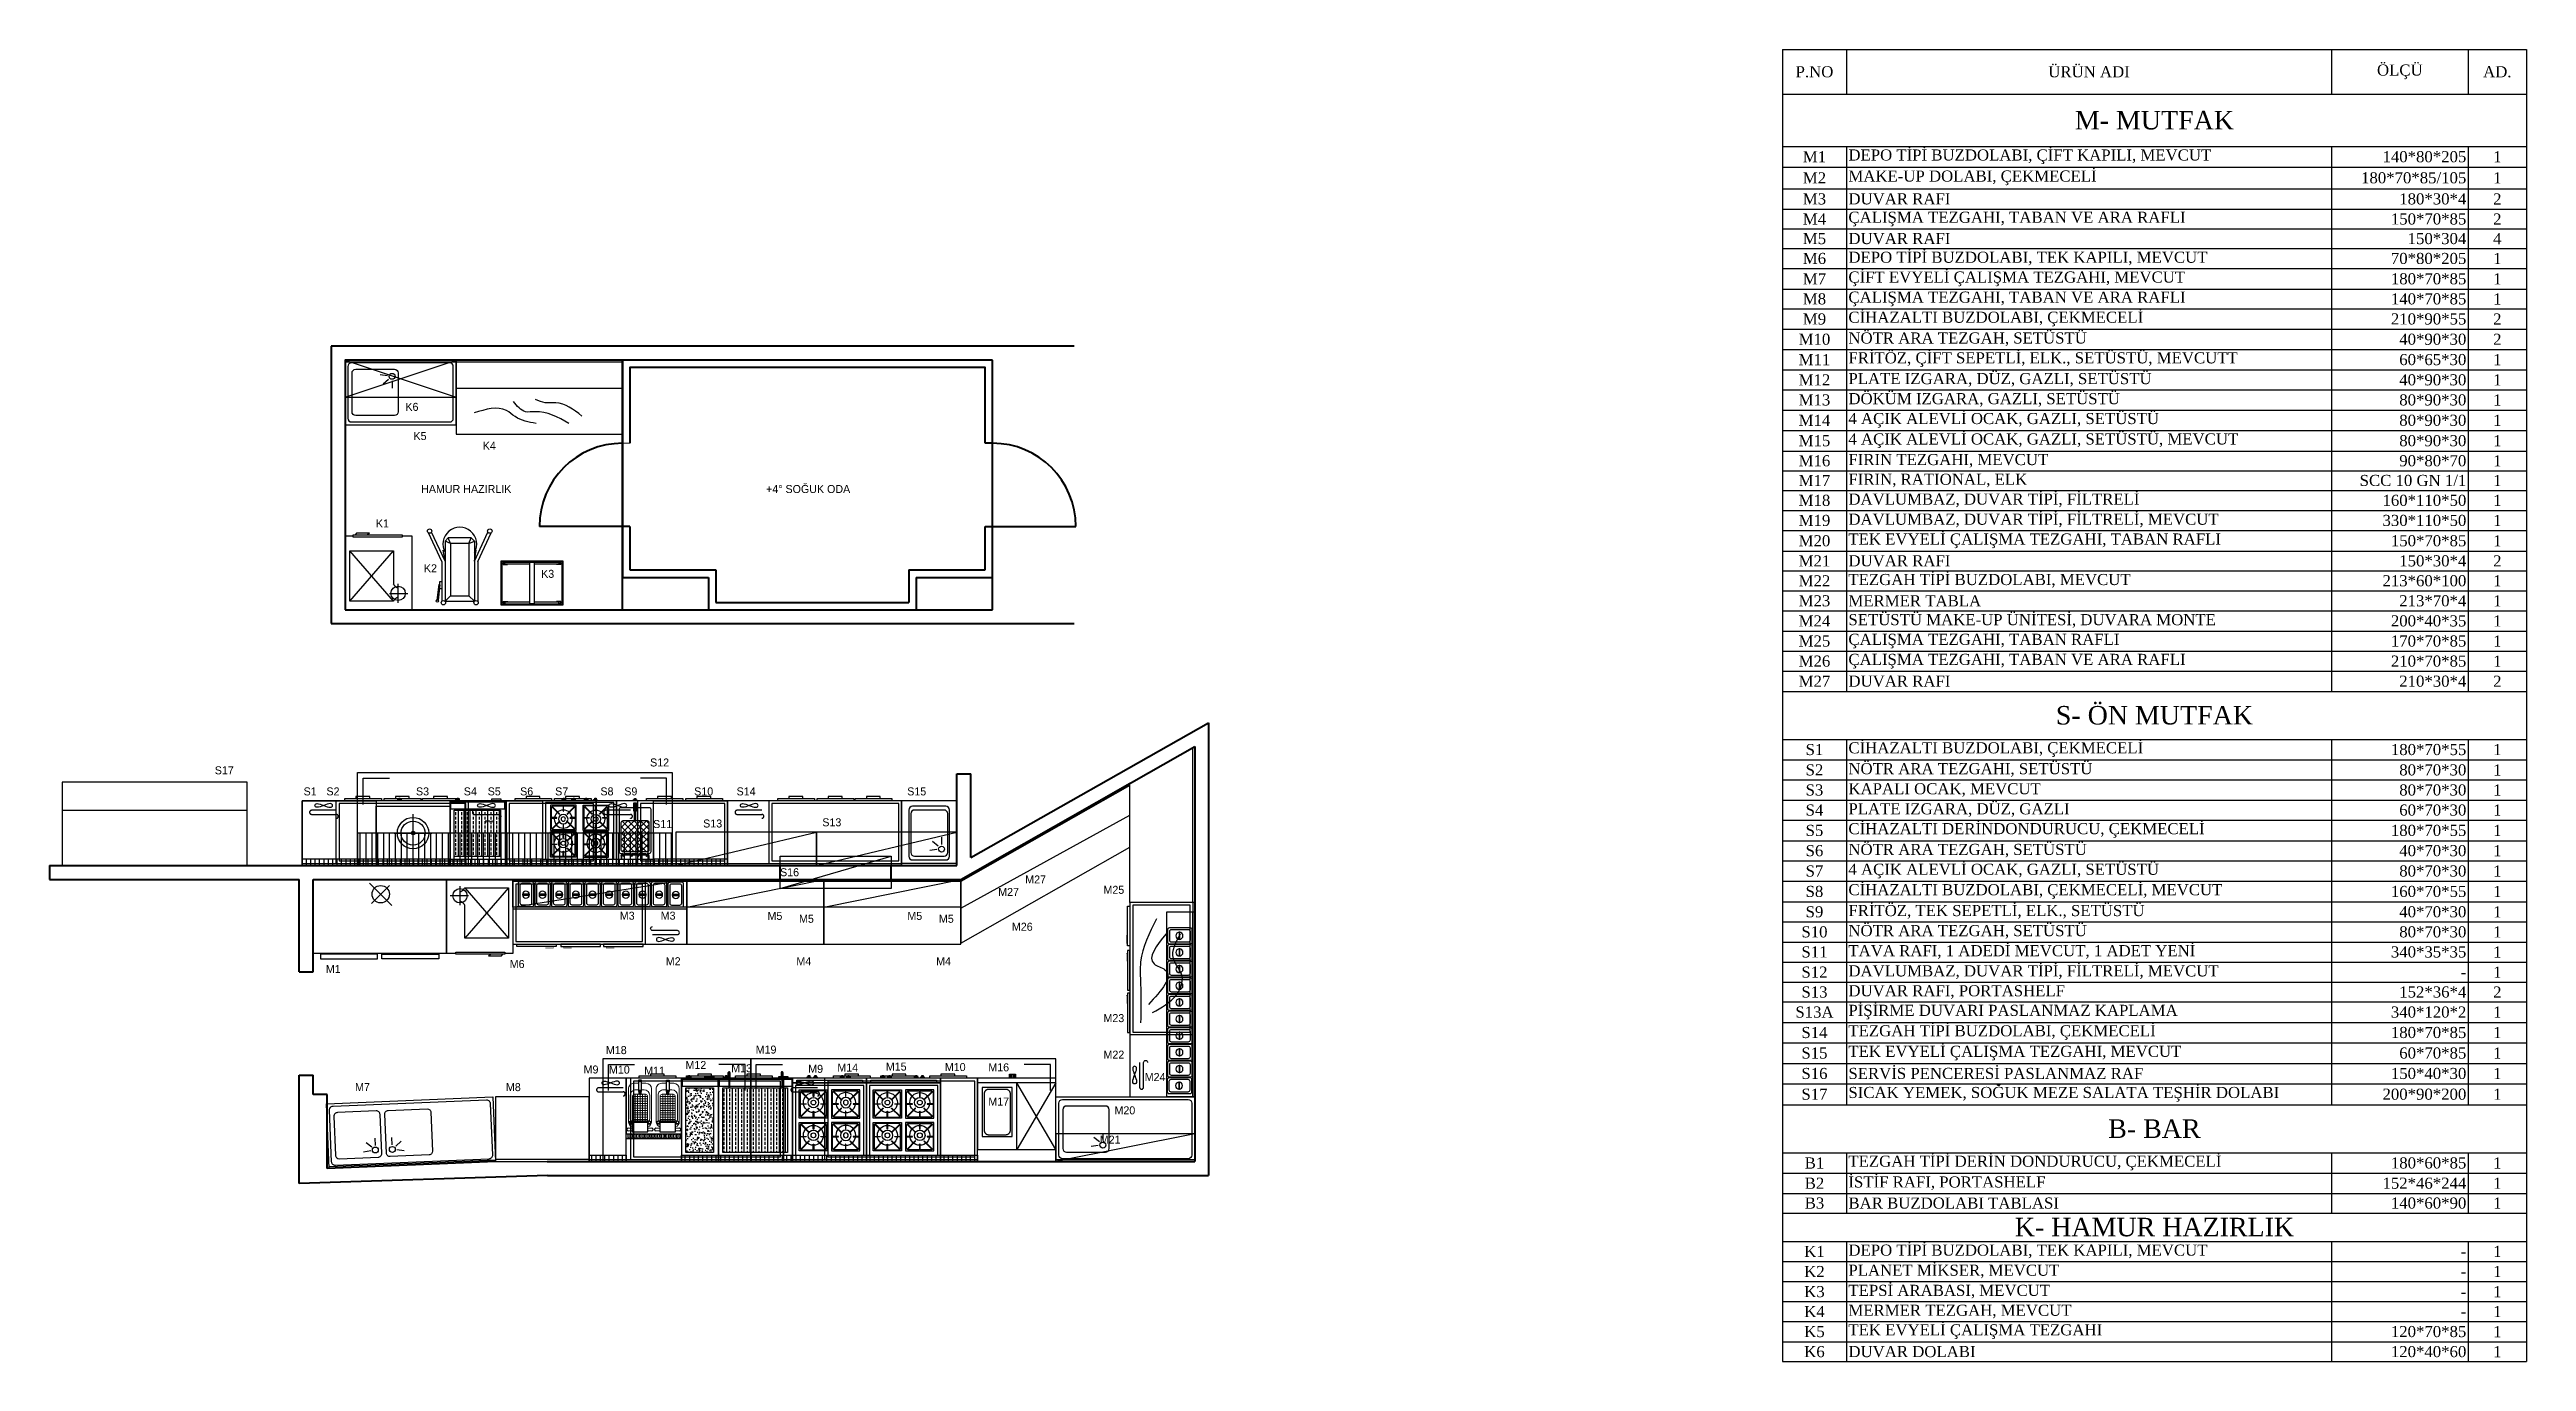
# Model space of a CAD drawing. Header units: millimetres. Extents: x 76080 to 78758, y -23662 to -22243.
import ezdxf
from ezdxf.enums import TextEntityAlignment as Align

# ---------------------------------------------------------------- set-up
doc = ezdxf.new("R2010")
doc.units = ezdxf.units.MM
doc.linetypes.add('Dashed', pattern=[564.444447, 282.222223, -282.222223])
for name, color, linetype in [('002 Çizgi', 7, 'Continuous'), ('MEVCUT', 1, 'Continuous'), ('S2000-002 Çizgi', 7, 'Continuous')]:
    doc.layers.add(name, color=color, linetype=linetype)
doc.layers.add('d duvar', color=175, linetype='Continuous', lineweight=40)
doc.layers.add('d olcu ic mimari', color=251, linetype='Continuous', lineweight=13)
doc.styles.add('Halil 1', font='times.ttf', dxfattribs={"height": 12})
doc.styles.get("Standard").update_dxf_attribs({"font": 'GOTHIC.TTF'})
doc.styles.add('TAKSİM', font='GOTHIC.TTF', dxfattribs={"height": 20})

msp = doc.modelspace()

# ---------------------------------------------------------------- texts
at = {"style": 'TAKSİM'}
for s, p in [('K6', (76471.8, -22634.1)), ('K5', (76480.5, -22665.6)), ('K4', (76555.4, -22676.1)), ('HAMUR HAZIRLIK', (76530.5, -22722.9)), ('+4%%D SOĞUK ODA ', (76901.7, -22722.9)), ('K1', (76439.9, -22760.1)), ('K2', (76491.8, -22808.6)), ('K3', (76618.5, -22814.6)), ('S17', (76268.9, -23027)), ('S12', (76739.5, -23018.5)), ('S1', (76361.7, -23049.8)), ('S2', (76386.4, -23049.8)), ('S3', (76483.2, -23049.8)), ('S4', (76534.9, -23049.8)), ('S5', (76560.7, -23049.8)), ('S6', (76595.8, -23049.8)), ('S7', (76633.7, -23049.8)), ('S8', (76682.6, -23049.8)), ('S9', (76708.4, -23049.8)), ('S10', (76787.2, -23049.8)), ('S14', (76833, -23049.8)), ('S15', (77017.5, -23049.8)), ('S11', (76742.8, -23085.1)), ('S13', (76796.9, -23084.5)), ('S13', (76925.7, -23083.2)), ('S16', (76880, -23137.2)), ('M27', (77116.8, -23158.5)), ('M27', (77146, -23145)), ('M25', (77230.6, -23156.2)), ('M3', (76704.5, -23184.2)), ('M3', (76748.7, -23184.1)), ('M5', (76864.2, -23184.4)), ('M5', (76898.3, -23187.5)), ('M5', (77015.4, -23184.4)), ('M5', (77049.5, -23187.5)), ('M26', (77131.6, -23196.1)), ('M1', (76386.7, -23241.8)), ('M6', (76585.5, -23236.4)), ('M2', (76754.2, -23233.4)), ('M4', (76895.4, -23233.4)), ('M4', (77046.5, -23233.4)), ('M23', (77230.6, -23294.9)), ('M18', (76692.7, -23329.5)), ('M19', (76854.6, -23328.9)), ('M9', (76665.4, -23350.4)), ('M10', (76696, -23350.6)), ('M11', (76734.1, -23351.7)), ('M12', (76778.7, -23345.6)), ('M13', (76828.2, -23349.1)), ('M9', (76908.2, -23349.7)), ('M14', (76942.9, -23348.3)), ('M15', (76995.3, -23347.3)), ('M10', (77059.1, -23347.8)), ('M16', (77106.1, -23348.1)), ('M22', (77230.6, -23334.4)), ('M7', (76418.3, -23369.5)), ('M8', (76581.4, -23369.5)), ('M24', (77275.2, -23358.6)), ('M17', (77106.1, -23385.1)), ('M20', (77242.5, -23394.6)), ('M21', (77226.6, -23426.3))]:
    msp.add_text(s, height=8.64, dxfattribs=at).set_placement(p, align=Align.CENTER)

# ---------------------------------------------------------------- blocks, each defined once
blk = doc.blocks.new('A$C662B4884')
at = {"layer": 'S2000-002 Çizgi'}
h = blk.add_hatch(dxfattribs=at)
h.set_pattern_fill('ANSI31', color=256, scale=1.5, angle=45, style=0)
h.set_pattern_definition([(90, (-3091.404, -4899.4605), (-4.7625, 9e-16), [])])
h.paths.add_polyline_path([(40, 85.9), (40, 92.9), (0, 92.9), (0, 85.9)])
h = blk.add_hatch(dxfattribs=at)
h.set_pattern_fill('AR-CONC', color=256, scale=0.05, angle=45, style=0)
h.set_pattern_definition([(95, (-3091.404, -4899.4605), (7.0047325, 5.877669), [0.9525, -10.4775]), (40, (-3091.404, -4899.461), (-8.000894, 5.50885), [0.762, -8.382]), (145.451, (-3090.82, -4898.971), (-0.996108, 11.386512), [0.8095, -8.9045]), (91.1842, (-3093.2, -4897.664), (11.070512, 8.09767), [1.42875, -15.71625]), (141.6356, (-3092.277, -4896.99), (-0.354307, 17.141322), [1.21425, -13.35675]), (36.184, (-3093.2, -4897.664), (-0.35428, 17.14132), [1.143, -12.573]), (66, (-3091.853, -4897.2155), (8.976028, 1.744763), [0.9525, -10.4775]), (11, (-3091.853, -4897.2155), (-4.326996, 8.69706), [0.762, -8.382]), (116.4514, (-3091.105, -4897.07), (4.649002, 10.441823), [0.8095, -8.9045]), (82.5, (-3091.4038, -4899.4605), (-2.8802735, 3.0986707), [0, -8.2804, 0, -8.509, 0, -8.41375]), (52.5, (-3091.404, -4899.4605), (-1.1794864, 5.90435), [0, -4.8514, 0, -8.0899, 0, -3.20675]), (12.5, (-3093.4064, -4901.463), (4.9963932, 4.5913098), [0, -3.175, 0, -9.906, 0, -13.1445]), (2.5, (-3094.3044, -4902.361), (4.338195, 6.1361196), [0, -4.1275, 0, -6.5786, 0, -9.3345])])
h.paths.add_polyline_path([(35.5, 83.2), (5.5, 83.2), (5.5, 13.2), (35.5, 13.2)])
for points in [[(0, 2.9), (40, 2.9), (40, 92.9), (0, 92.9)], [(0, 92.9), (40, 92.9), (40, 85.9), (0, 85.9)], [(5.5, 83.2), (35.5, 83.2), (35.5, 13.2), (5.5, 13.2)], [(1, 11.9), (39, 11.9), (39, 3.9), (1, 3.9)], [(5, 2.9), (15, 2.9), (15, 0.9), (5, 0.9)], [(30.1, 2.9), (33.7, 2.9), (33.7, 1.5), (30.1, 1.5)], [(31, 1.5), (32.5, 1.5), (32.5, 0), (31, 0)]]:
    blk.add_lwpolyline(points, close=True, dxfattribs=at)
blk = doc.blocks.new('A$C18F60D0F')
at = {"layer": 'S2000-002 Çizgi'}
h = blk.add_hatch(dxfattribs=at)
h.set_pattern_fill('ANSI31', color=256, scale=1.5, angle=45, style=0)
h.set_pattern_definition([(90, (-3291.7327, -4953.714), (-4.7625, 9e-16), [])])
h.paths.add_polyline_path([(80, 89.9), (80, 96.9), (0, 96.9), (0, 89.9)])
h = blk.add_hatch(dxfattribs=at)
h.set_pattern_fill('ANSI33', color=256, angle=45, style=0)
h.set_pattern_definition([(90, (-3291.7327, -4953.714), (-6.35, 1e-15), []), (90, (-3288.5577, -4950.539), (-6.35, 1e-15), [3.175, -1.5875])])
h.paths.add_polyline_path([(5.5, 87.2), (5.5, 17.2), (75.5, 17.2), (75.5, 87.2)])
h = blk.add_hatch(dxfattribs=at)
h.set_pattern_fill('ANSI32', color=256, style=0)
h.set_pattern_definition([(45, (-4249.5, -7757.06716), (-0.265165043, 0.265165043), []), (45, (-4249.3232, -7757.06716), (-0.265165043, 0.265165043), [])])
h.paths.add_polyline_path([(12.1, 7.9), (10.7, 7.9), (10.7, 6.9), (12.1, 6.9)])
h.paths.add_polyline_path([(12.1, 8.7), (11.8, 8.7), (11.8, 14.5), (11.7, 15.9), (11.1, 15.9), (11.1, 14.5), (11.1, 8.7), (10.8, 8.7), (10.7, 7.9), (12.1, 7.9)])
h.paths.add_polyline_path([(12.2, 4.9), (10.6, 4.9), (10.5, 0.8, 0.437405), (11.2, 0), (11.6, 0, 0.437405), (12.3, 0.8)])
h.paths.add_polyline_path([(12.1, 6.9), (10.7, 6.9), (10.6, 4.9), (12.2, 4.9)])
h.paths.add_polyline_path([(11.6, 17.2), (11.2, 17.2), (11.1, 15.9), (11.7, 15.9)])
h = blk.add_hatch(dxfattribs=at)
h.set_pattern_fill('ANSI32', color=256, style=0)
h.set_pattern_definition([(135, (4329.5, -7757.06716), (0.265165043, 0.265165043), []), (135, (4329.32323, -7757.06716), (0.265165043, 0.265165043), [])])
h.paths.add_polyline_path([(67.9, 7.9), (69.3, 7.9), (69.3, 6.9), (67.9, 6.9)])
h.paths.add_polyline_path([(67.9, 8.7), (68.2, 8.7), (68.2, 14.5), (68.3, 15.9), (68.9, 15.9), (68.9, 14.5), (68.9, 8.7), (69.2, 8.7), (69.3, 7.9), (67.9, 7.9)])
h.paths.add_polyline_path([(67.8, 4.9), (69.4, 4.9), (69.5, 0.8, -0.437405), (68.8, 0), (68.4, 0, -0.437405), (67.7, 0.8)])
h.paths.add_polyline_path([(67.9, 6.9), (69.3, 6.9), (69.4, 4.9), (67.8, 4.9)])
h.paths.add_polyline_path([(68.4, 17.2), (68.8, 17.2), (68.9, 15.9), (68.3, 15.9)])
for p, q in [((10.5, 0.8), (10.8, 8.7)), ((10.8, 8.7), (10.5, 0.8)), ((10.8, 8.7), (11.1, 8.7)), ((11.1, 8.7), (10.8, 8.7)), ((11.1, 14.5), (11.2, 17.2)), ((11.1, 8.7), (11.1, 14.5)), ((11.2, 17.2), (11.6, 17.2)), ((11.6, 17.2), (11.2, 17.2)), ((11.6, 0), (11.2, 0)), ((11.2, 0), (11.6, 0)), ((11.8, 14.5), (11.6, 17.2)), ((11.8, 8.7), (11.8, 14.5)), ((12.1, 8.7), (11.8, 8.7)), ((12.3, 0.8), (12.1, 8.7)), ((67.7, 0.8), (67.9, 8.7)), ((67.9, 8.7), (68.2, 8.7)), ((68.2, 14.5), (68.4, 17.2)), ((68.2, 8.7), (68.2, 14.5)), ((68.8, 17.2), (68.4, 17.2)), ((68.4, 17.2), (68.8, 17.2)), ((68.4, 0), (68.8, 0)), ((68.8, 0), (68.4, 0)), ((68.9, 14.5), (68.8, 17.2)), ((68.9, 8.7), (68.9, 14.5)), ((69.2, 8.7), (68.9, 8.7)), ((68.9, 8.7), (69.2, 8.7)), ((69.5, 0.8), (69.2, 8.7)), ((69.2, 8.7), (69.5, 0.8))]:
    blk.add_line(p, q, dxfattribs=at)
for points in [[(0, 6.9), (80, 6.9), (80, 96.9), (0, 96.9)], [(0, 96.9), (80, 96.9), (80, 89.9), (0, 89.9)], [(5.5, 87.2), (75.5, 87.2), (75.5, 17.2), (5.5, 17.2)], [(1, 15.9), (79, 15.9), (79, 7.9), (1, 7.9)], [(5, 6.9), (15, 6.9), (15, 4.9), (5, 4.9)], [(70.1, 6.9), (73.7, 6.9), (73.7, 5.4), (70.1, 5.4)], [(71, 5.4), (72.5, 5.4), (72.5, 4), (71, 4)]]:
    blk.add_lwpolyline(points, close=True, dxfattribs=at)
for centre, start, end in [((11.2, 0.7), 175.5008, 270), ((11.2, 0.7), 175.5008, 270), ((11.6, 0.7), 270, 4.4992), ((68.4, 0.7), 175.5008, 270), ((68.8, 0.7), 270, 4.4992), ((68.8, 0.7), 270, 4.4992)]:
    blk.add_arc(centre, 0.706, start, end, dxfattribs=at)
blk = doc.blocks.new('A$C6D0302BB')
at = {"layer": 'S2000-002 Çizgi'}
h = blk.add_hatch(dxfattribs=at)
h.set_pattern_fill('ANSI31', color=256, scale=1.5, angle=45, style=0)
h.set_pattern_definition([(90, (-3928.432, -4945.862), (-4.7625, 9e-16), [])])
h.paths.add_polyline_path([(40, 83), (40, 90), (0, 90), (0, 83)])
for points in [[(0, 0), (40, 0), (40, 90), (0, 90)], [(0, 90), (40, 90), (40, 83), (0, 83)]]:
    blk.add_lwpolyline(points, close=True, dxfattribs=at)
blk = doc.blocks.new('A$C50FF6F7E')
at = {"layer": 'MEVCUT'}
for p, q in [((60, 60), (0, 60)), ((0, 60), (0, 0)), ((23.5, 58), (6.5, 58)), ((6.5, 58), (6.5, 48)), ((23.5, 48), (23.5, 58)), ((53.5, 58), (36.5, 58)), ((36.5, 58), (36.5, 48)), ((53.5, 48), (53.5, 58)), ((60, 0), (60, 60)), ((6.5, 48), (23.5, 48)), ((36.5, 48), (53.5, 48)), ((13.5, 2.2), (13.5, 14.2)), ((13.5, 14.2), (16.5, 14.2)), ((16.5, 2.2), (13.5, 2.2)), ((16.5, 14.2), (16.5, 2.2)), ((46.5, 14.2), (43.5, 14.2)), ((43.5, 14.2), (43.5, 2.2)), ((43.5, 2.2), (46.5, 2.2)), ((46.5, 2.2), (46.5, 14.2)), ((0, 0), (60, 0))]:
    blk.add_line(p, q, dxfattribs=at)
at = {"layer": 'MEVCUT', "linetype": 'Continuous', "lineweight": 0}
for p, q in [((6.5, 57), (2.5, 57)), ((6.5, 54), (2.5, 54)), ((23.5, 57), (27.5, 57)), ((23.5, 54), (27.5, 54)), ((36.5, 57), (32.5, 57)), ((36.5, 54), (32.5, 54)), ((53.5, 57), (57.5, 57)), ((53.5, 54), (57.5, 54)), ((2.5, 47), (2.5, 11)), ((4.5, 44), (4.5, 18)), ((4.8, 49.5), (6.5, 49.5)), ((4.8, 49), (6.5, 49)), ((4.8, 46.5), (25.2, 46.5)), ((4.8, 46), (25.2, 46)), ((7, 45.2), (7, 18.8)), ((23, 44.7), (7, 44.7)), ((23, 42.2), (7, 42.2)), ((23, 39.7), (7, 39.7)), ((23, 37.2), (7, 37.2)), ((23, 34.7), (7, 34.7)), ((23, 32.2), (7, 32.2)), ((23, 29.7), (7, 29.7)), ((23, 27.2), (7, 27.2)), ((21, 47.2), (9, 47.2)), ((9.5, 47.2), (9.5, 46.5)), ((9.5, 46), (9.5, 17.2)), ((12.2, 47.2), (12.2, 46.5)), ((12.2, 46), (12.2, 17.2)), ((14.9, 47.2), (14.9, 46.5)), ((14.9, 46), (14.9, 17.2)), ((17.6, 47.2), (17.6, 46.5)), ((17.6, 46), (17.6, 17.2)), ((20.3, 47.2), (20.3, 46.5)), ((20.3, 46), (20.3, 17.2)), ((23, 45.2), (23, 18.8)), ((23.5, 49.5), (25.2, 49.5)), ((23.5, 49), (25.2, 49)), ((25.5, 44), (25.5, 18)), ((27.5, 47), (27.5, 11)), ((32.5, 47), (32.5, 11)), ((34.5, 44), (34.5, 18)), ((34.7, 49.5), (36.5, 49.5)), ((34.7, 49), (36.5, 49)), ((34.7, 46.5), (55.2, 46.5)), ((34.7, 46), (55.2, 46)), ((37, 45.2), (37, 18.8)), ((53, 44.7), (37, 44.7)), ((53, 42.2), (37, 42.2)), ((53, 39.7), (37, 39.7)), ((53, 37.2), (37, 37.2)), ((53, 34.7), (37, 34.7)), ((53, 32.2), (37, 32.2)), ((53, 29.7), (37, 29.7)), ((53, 27.2), (37, 27.2)), ((51, 47.2), (39, 47.2)), ((39.5, 47.2), (39.5, 46.5)), ((39.5, 46), (39.5, 17.2)), ((42.2, 47.2), (42.2, 46.5)), ((42.2, 46), (42.2, 17.2)), ((44.9, 47.2), (44.9, 46.5)), ((44.9, 46), (44.9, 17.2)), ((47.6, 47.2), (47.6, 46.5)), ((47.6, 46), (47.6, 17.2)), ((50.3, 47.2), (50.3, 46.5)), ((50.3, 46), (50.3, 17.2)), ((53, 45.2), (53, 18.8)), ((53.5, 49.5), (55.2, 49.5)), ((53.5, 49), (55.2, 49)), ((55.5, 44), (55.5, 18)), ((57.5, 47), (57.5, 11)), ((23, 24.7), (7, 24.7)), ((23, 22.2), (7, 22.2)), ((23, 19.7), (7, 19.7)), ((13.5, 5.4), (8.5, 5.4)), ((13.8, 17.2), (9, 17.2)), ((13.5, 12.4), (10.5, 12.4)), ((13.8, 14.2), (13.8, 17.2)), ((14.2, 14.2), (14.2, 17.2)), ((14.8, 17.2), (14.2, 17.2)), ((14.8, 14.2), (14.8, 17.2)), ((15.3, 14.2), (15.3, 17.2)), ((15.8, 17.2), (15.3, 17.2)), ((15.8, 14.2), (15.8, 17.2)), ((16.3, 14.2), (16.3, 17.2)), ((21, 17.2), (16.3, 17.2)), ((19.5, 12.4), (16.5, 12.4)), ((21.5, 5.4), (16.5, 5.4)), ((53, 24.7), (37, 24.7)), ((53, 22.2), (37, 22.2)), ((53, 19.7), (37, 19.7)), ((43.5, 5.4), (38.5, 5.4)), ((43.8, 17.2), (39, 17.2)), ((43.5, 12.4), (40.5, 12.4)), ((43.8, 14.2), (43.8, 17.2)), ((44.3, 14.2), (44.3, 17.2)), ((44.7, 17.2), (44.3, 17.2)), ((44.7, 14.2), (44.7, 17.2)), ((45.2, 14.2), (45.2, 17.2)), ((45.8, 17.2), (45.2, 17.2)), ((45.8, 14.2), (45.8, 17.2)), ((46.3, 14.2), (46.3, 17.2)), ((51, 17.2), (46.3, 17.2)), ((49.5, 12.4), (46.5, 12.4)), ((51.5, 5.4), (46.5, 5.4))]:
    blk.add_line(p, q, dxfattribs=at)
at = {"layer": 'MEVCUT'}
blk.add_lwpolyline([(0, 65), (60, 65), (60, 60), (0, 60)], close=True, dxfattribs=at)
at = {"layer": 'MEVCUT', "linetype": 'Continuous', "lineweight": 0}
for points in [[(2.6, 63.8, 0.999894), (1.1, 63.8), (1.1, 61.2, 1), (2.6, 61.2), (2.6, 63.8)], [(5.6, 63.8), (5.6, 61.2, -1), (4.1, 61.2), (4.1, 63.8, -0.999894), (5.6, 63.8)], [(8.6, 63.8, 0.999894), (7.1, 63.8), (7.1, 61.2, 1), (8.6, 61.2), (8.6, 63.8)], [(11.6, 63.8), (11.6, 61.2, -1), (10.1, 61.2), (10.1, 63.8, -0.999894), (11.6, 63.8)], [(14.3, 63.8, 0.999894), (12.8, 63.8), (12.8, 61.2, 1), (14.3, 61.2), (14.3, 63.8)], [(17.3, 63.8), (17.3, 61.2, -1), (15.8, 61.2), (15.8, 63.8, -0.999894), (17.3, 63.8)], [(20.1, 63.8, 0.999894), (18.6, 63.8), (18.6, 61.2, 1), (20.1, 61.2), (20.1, 63.8)], [(23.1, 63.8), (23.1, 61.2, -1), (21.6, 61.2), (21.6, 63.8, -0.999894), (23.1, 63.8)], [(25.9, 63.8, 0.999894), (24.4, 63.8), (24.4, 61.2, 1), (25.9, 61.2), (25.9, 63.8)], [(28.9, 63.8), (28.9, 61.2, -1), (27.4, 61.2), (27.4, 63.8, -0.999894), (28.9, 63.8)], [(31.7, 63.8, 0.999894), (30.2, 63.8), (30.2, 61.2, 1), (31.7, 61.2), (31.7, 63.8)], [(34.3, 63.8), (34.3, 61.2, -1), (32.8, 61.2), (32.8, 63.8, -0.999894), (34.3, 63.8)], [(37.1, 63.8), (37.1, 61.2, -1), (35.6, 61.2), (35.6, 63.8, -0.999894), (37.1, 63.8)], [(40.1, 63.8, 0.999894), (38.6, 63.8), (38.6, 61.2, 1), (40.1, 61.2), (40.1, 63.8)], [(42.5, 63.8), (42.5, 61.2, -1), (41, 61.2), (41, 63.8, -0.999894), (42.5, 63.8)], [(45.5, 63.8, 0.999894), (44, 63.8), (44, 61.2, 1), (45.5, 61.2), (45.5, 63.8)], [(48.6, 63.8), (48.6, 61.2, -1), (47.1, 61.2), (47.1, 63.8, -0.999894), (48.6, 63.8)], [(51.6, 63.8, 0.999894), (50.1, 63.8), (50.1, 61.2, 1), (51.6, 61.2), (51.6, 63.8)], [(54.7, 63.8), (54.7, 61.2, -1), (53.2, 61.2), (53.2, 63.8, -0.999894), (54.7, 63.8)], [(58.1, 63.7), (58.1, 61.1, -1), (56.6, 61.1), (56.6, 63.7, -0.999894), (58.1, 63.7)]]:
    blk.add_lwpolyline(points, format="xyb", dxfattribs=at)
for centre in [(15, 13.3), (15, 3.3), (45, 13.3), (45, 3.3)]:
    blk.add_circle(centre, 0.5, dxfattribs=at)
at = {"layer": 'MEVCUT', "linetype": 'Continuous', "lineweight": 0, "extrusion": (0, 0, -1)}
for centre, radius, start, end in [((-2.5, 55.5), 1.8, 236.4427, 123.5573), ((-2.5, 55.5), 1.5, 270.0011, 90), ((-32.5, 55.5), 1.8, 236.4427, 123.5573), ((-32.5, 55.5), 1.5, 270.0011, 90), ((-8.5, 47), 6, 0, 70.5288), ((-4.7, 47.8), 1.75, 270, 90), ((-4.7, 47.8), 1.25, 270, 90), ((-38.5, 47), 6, 0, 70.5288), ((-34.7, 47.8), 1.75, 270, 90), ((-34.7, 47.8), 1.25, 270, 90), ((-9, 19.3), 2, 270, 0), ((-21, 19.3), 2, 180, 270), ((-39, 19.3), 2, 270, 0), ((-51, 19.3), 2, 180, 270)]:
    blk.add_arc(centre, radius, start, end, dxfattribs=at)
at = {"layer": 'MEVCUT', "linetype": 'Continuous', "lineweight": 0}
for centre, radius, start, end in [((27.5, 55.5), 1.8, 236.4427, 123.5573), ((27.5, 55.5), 1.5, 270.0011, 90), ((57.5, 55.5), 1.8, 236.4427, 123.5573), ((57.5, 55.5), 1.5, 270.0011, 90), ((10.5, 44), 6, 160.5288, 180), ((10.5, 44), 6, 131.8103, 155.3757), ((9, 45.2), 2, 157.9757, 180), ((9, 45.2), 2, 90, 141.3178), ((21, 45.2), 2, 38.6822, 90), ((21, 45.2), 2, 0, 22.0243), ((21.5, 47), 6, 0, 70.5288), ((19.5, 44), 6, 24.6243, 48.1897), ((25.2, 47.8), 1.75, 270, 90), ((25.2, 47.8), 1.25, 270, 90), ((19.5, 44), 6, 0, 19.4712), ((40.5, 44), 6, 160.5288, 180), ((40.5, 44), 6, 131.8103, 155.3757), ((39, 45.2), 2, 157.9757, 180), ((39, 45.2), 2, 90, 141.3178), ((51, 45.2), 2, 38.6822, 90), ((51, 45.2), 2, 0, 22.0243), ((51.5, 47), 6, 0, 70.5288), ((49.5, 44), 6, 24.6243, 48.1897), ((55.2, 47.8), 1.75, 270, 90), ((55.2, 47.8), 1.25, 270, 90), ((49.5, 44), 6, 0, 19.4712), ((8.5, 11.4), 6, 180, 270), ((10.5, 18.4), 6, 180, 270), ((14, 17.2), 0.25, 0, 180), ((15, 17.2), 0.25, 0, 180), ((16, 17.2), 0.25, 0, 180), ((19.5, 18.4), 6, 270, 0), ((21.5, 11.4), 6, 270, 0), ((38.5, 11.4), 6, 180, 270), ((40.5, 18.4), 6, 180, 270), ((44, 17.2), 0.25, 0, 180), ((45, 17.2), 0.25, 0, 180), ((46, 17.2), 0.25, 0, 180), ((49.5, 18.4), 6, 270, 0), ((51.5, 11.4), 6, 270, 0)]:
    blk.add_arc(centre, radius, start, end, dxfattribs=at)
blk = doc.blocks.new('A$C604B7618')
at = {"layer": 'S2000-002 Çizgi'}
blk.add_lwpolyline([(0, 30.6), (30.6, 30.6), (30.6, 0), (0, 0), (0, 30.6)], dxfattribs=at)
blk.add_lwpolyline([(15.5, 29.5), (15.5, 23.4, -0.414214), (15.3, 23.2), (15.2, 23.2, -0.414214), (15, 23.4), (15, 29.5), (2.7, 29.5, 0.668179), (2.3, 28.6), (10.8, 20.1, -0.810443), (10.4, 19.8), (1.6, 28.6, 0.668179), (1, 28.4), (1, 15.5), (7.1, 15.5, -0.414214), (7.3, 15.3), (7.3, 15.2, -0.414214), (7.1, 15), (1, 15), (1, 2.7, 0.668179), (1.9, 2.3), (10.4, 10.8, -0.810443), (10.8, 10.4), (2, 1.6, 0.668179), (2.2, 1), (15, 1), (15, 7.1, -0.414214), (15.2, 7.3), (15.3, 7.3, -0.414214), (15.5, 7.1), (15.5, 1), (27.9, 1, 0.668179), (28.3, 1.9), (19.8, 10.4, -0.810443), (20.2, 10.8), (29, 2, 0.668179), (29.5, 2.2), (29.5, 15), (23.4, 15, -0.414214), (23.2, 15.2), (23.2, 15.3, -0.414214), (23.4, 15.5), (29.5, 15.5), (29.5, 28.4, 0.668179), (29, 28.6), (20.2, 19.8, -0.810443), (19.8, 20.1), (28.3, 28.6, 0.668179), (27.9, 29.5)], format="xyb", close=True, dxfattribs=at)
for radius in [10.8, 5.66, 2.6]:
    blk.add_circle((15.3, 13.8), radius, dxfattribs=at)
blk = doc.blocks.new('A$C0E67626B')
at = {"layer": 'S2000-002 Çizgi'}
h = blk.add_hatch(dxfattribs=at)
h.set_pattern_fill('ANSI31', color=256, scale=1.5, angle=45, style=0)
h.set_pattern_definition([(90, (-2444.461, -5730.0927), (-4.7625, 9e-16), [])])
h.paths.add_polyline_path([(80, 85.9), (80, 92.9), (0, 92.9), (0, 85.9)])
for points in [[(0, 7.9), (80, 7.9), (80, 92.9), (0, 92.9)], [(80, 85.9), (0, 85.9), (0, 92.9), (80, 92.9)], [(3, 10.9), (77, 10.9), (77, 85.9), (3, 85.9)], [(0, 2.9), (80, 2.9), (80, 7.9), (0, 7.9)], [(4.5, 7.9), (75.5, 7.9), (75.5, 4.9), (4.5, 4.9)], [(17.9, 2.9), (21.5, 2.9), (21.5, 1.5), (17.9, 1.5)], [(18.8, 1.5), (20.3, 1.5), (20.3, 0), (18.8, 0)], [(24.7, 2.9), (28.4, 2.9), (28.4, 1.5), (24.7, 1.5)], [(25.7, 1.5), (27.1, 1.5), (27.1, 0), (25.7, 0)], [(53.4, 2.9), (57, 2.9), (57, 1.5), (53.4, 1.5)], [(54.4, 1.5), (55.8, 1.5), (55.8, 0), (54.4, 0)], [(60.6, 2.9), (64.2, 2.9), (64.2, 1.5), (60.6, 1.5)], [(61.5, 1.5), (63, 1.5), (63, 0), (61.5, 0)]]:
    blk.add_lwpolyline(points, close=True, dxfattribs=at)
at = {"layer": 'S2000-002 Çizgi', "xscale": -1}
for p in [(37.8, 50.8), (37.8, 15.4)]:
    blk.add_blockref('A$C604B7618', p, dxfattribs=at)
at = {"layer": 'S2000-002 Çizgi'}
for p in [(42.2, 50.8), (42.2, 15.4)]:
    blk.add_blockref('A$C604B7618', p, dxfattribs=at)
blk = doc.blocks.new('A$C48FD5B5C')
at = {"layer": 'MEVCUT'}
h = blk.add_hatch(dxfattribs=at)
h.set_pattern_fill('ANSI31', color=256, scale=1.5, angle=225, style=0)
h.set_pattern_definition([(270, (2524.461, 5823.0087), (4.7625, -1e-15), [])])
h.paths.add_polyline_path([(0, 7), (0, 0), (80, 0), (80, 7)])
for points in [[(80, 90), (0, 90), (0, 85), (80, 85)], [(80, 85), (0, 85), (0, 0), (80, 0)], [(77, 82), (3, 82), (3, 7), (77, 7)], [(75.5, 85), (4.5, 85), (4.5, 88), (75.5, 88)], [(19.4, 90), (15.8, 90), (15.8, 91.5), (19.4, 91.5)], [(18.5, 91.5), (17, 91.5), (17, 92.9), (18.5, 92.9)], [(26.6, 90), (23, 90), (23, 91.5), (26.6, 91.5)], [(25.6, 91.5), (24.2, 91.5), (24.2, 92.9), (25.6, 92.9)], [(55.3, 90), (51.6, 90), (51.6, 91.5), (55.3, 91.5)], [(54.3, 91.5), (52.9, 91.5), (52.9, 92.9), (54.3, 92.9)], [(62.1, 90), (58.5, 90), (58.5, 91.5), (62.1, 91.5)], [(61.2, 91.5), (59.7, 91.5), (59.7, 92.9), (61.2, 92.9)], [(0, 7), (80, 7), (80, 0), (0, 0)]]:
    blk.add_lwpolyline(points, close=True, dxfattribs=at)
for points in [[(37.8, 46.9), (7.2, 46.9), (7.2, 77.5), (37.8, 77.5), (37.8, 46.9)], [(42.2, 46.9), (72.8, 46.9), (72.8, 77.5), (42.2, 77.5), (42.2, 46.9)], [(37.8, 11.5), (7.2, 11.5), (7.2, 42.1), (37.8, 42.1), (37.8, 11.5)], [(42.2, 11.5), (72.8, 11.5), (72.8, 42.1), (42.2, 42.1), (42.2, 11.5)]]:
    blk.add_lwpolyline(points, dxfattribs=at)
for points in [[(22.2, 48), (22.2, 54, -0.414214), (22.4, 54.3), (22.5, 54.3, -0.414214), (22.7, 54), (22.7, 48), (35.1, 48, 0.668179), (35.5, 48.9), (27, 57.4, -0.810443), (27.4, 57.7), (36.2, 48.9, 0.668179), (36.7, 49.1), (36.7, 61.9), (30.6, 61.9, -0.414214), (30.4, 62.1), (30.4, 62.3, -0.414214), (30.6, 62.5), (36.7, 62.5), (36.7, 74.8, 0.668179), (35.8, 75.2), (27.3, 66.7, -0.810443), (27, 67.1), (35.8, 75.9, 0.668179), (35.6, 76.4), (22.7, 76.4), (22.7, 70.4, -0.414214), (22.5, 70.1), (22.4, 70.1, -0.414214), (22.2, 70.4), (22.2, 76.4), (9.9, 76.4, 0.668179), (9.5, 75.5), (18, 67.1, -0.810443), (17.6, 66.7), (8.8, 75.5, 0.668179), (8.2, 75.3), (8.2, 62.5), (14.3, 62.5, -0.414214), (14.5, 62.3), (14.5, 62.1, -0.414214), (14.3, 61.9), (8.2, 61.9), (8.2, 49.1, 0.668179), (8.8, 48.9), (17.6, 57.7, -0.810443), (18, 57.4), (9.5, 48.9, 0.668179), (9.9, 48)], [(57.8, 48), (57.8, 54, 0.414214), (57.6, 54.3), (57.5, 54.3, 0.414214), (57.3, 54), (57.3, 48), (44.9, 48, -0.668179), (44.5, 48.9), (53, 57.4, 0.810443), (52.6, 57.7), (43.8, 48.9, -0.668179), (43.3, 49.1), (43.3, 61.9), (49.4, 61.9, 0.414214), (49.6, 62.1), (49.6, 62.3, 0.414214), (49.4, 62.5), (43.3, 62.5), (43.3, 74.8, -0.668179), (44.2, 75.2), (52.7, 66.7, 0.810443), (53, 67.1), (44.2, 75.9, -0.668179), (44.4, 76.4), (57.3, 76.4), (57.3, 70.4, 0.414214), (57.5, 70.1), (57.6, 70.1, 0.414214), (57.8, 70.4), (57.8, 76.4), (70.1, 76.4, -0.668179), (70.5, 75.5), (62, 67.1, 0.810443), (62.4, 66.7), (71.2, 75.5, -0.668179), (71.8, 75.3), (71.8, 62.5), (65.7, 62.5, 0.414214), (65.5, 62.3), (65.5, 62.1, 0.414214), (65.7, 61.9), (71.8, 61.9), (71.8, 49.1, -0.668179), (71.2, 48.9), (62.4, 57.7, 0.810443), (62, 57.4), (70.5, 48.9, -0.668179), (70.1, 48)], [(22.2, 12.6), (22.2, 18.7, -0.414214), (22.4, 18.9), (22.5, 18.9, -0.414214), (22.7, 18.7), (22.7, 12.6), (35.1, 12.6, 0.668179), (35.5, 13.5), (27, 22, -0.810443), (27.4, 22.3), (36.2, 13.5, 0.668179), (36.7, 13.7), (36.7, 26.6), (30.6, 26.6, -0.414214), (30.4, 26.8), (30.4, 26.9, -0.414214), (30.6, 27.1), (36.7, 27.1), (36.7, 39.4, 0.668179), (35.8, 39.8), (27.3, 31.3, -0.810443), (27, 31.7), (35.8, 40.5, 0.668179), (35.6, 41.1), (22.7, 41.1), (22.7, 35, -0.414214), (22.5, 34.8), (22.4, 34.8, -0.414214), (22.2, 35), (22.2, 41.1), (9.9, 41.1, 0.668179), (9.5, 40.2), (18, 31.7, -0.810443), (17.6, 31.3), (8.8, 40.1, 0.668179), (8.2, 39.9), (8.2, 27.1), (14.3, 27.1, -0.414214), (14.5, 26.9), (14.5, 26.8, -0.414214), (14.3, 26.6), (8.2, 26.6), (8.2, 13.7, 0.668179), (8.8, 13.5), (17.6, 22.3, -0.810443), (18, 22), (9.5, 13.5, 0.668179), (9.9, 12.6)], [(57.8, 12.6), (57.8, 18.7, 0.414214), (57.6, 18.9), (57.5, 18.9, 0.414214), (57.3, 18.7), (57.3, 12.6), (44.9, 12.6, -0.668179), (44.5, 13.5), (53, 22, 0.810443), (52.6, 22.3), (43.8, 13.5, -0.668179), (43.3, 13.7), (43.3, 26.6), (49.4, 26.6, 0.414214), (49.6, 26.8), (49.6, 26.9, 0.414214), (49.4, 27.1), (43.3, 27.1), (43.3, 39.4, -0.668179), (44.2, 39.8), (52.7, 31.3, 0.810443), (53, 31.7), (44.2, 40.5, -0.668179), (44.4, 41.1), (57.3, 41.1), (57.3, 35, 0.414214), (57.5, 34.8), (57.6, 34.8, 0.414214), (57.8, 35), (57.8, 41.1), (70.1, 41.1, -0.668179), (70.5, 40.2), (62, 31.7, 0.810443), (62.4, 31.3), (71.2, 40.1, -0.668179), (71.8, 39.9), (71.8, 27.1), (65.7, 27.1, 0.414214), (65.5, 26.9), (65.5, 26.8, 0.414214), (65.7, 26.6), (71.8, 26.6), (71.8, 13.7, -0.668179), (71.2, 13.5), (62.4, 22.3, 0.810443), (62, 22), (70.5, 13.5, -0.668179), (70.1, 12.6)]]:
    blk.add_lwpolyline(points, format="xyb", close=True, dxfattribs=at)
for centre, radius in [((22.5, 63.7), 10.8), ((22.5, 63.7), 5.66), ((22.5, 63.7), 2.6), ((57.5, 63.7), 10.8), ((57.5, 63.7), 5.66), ((57.5, 63.7), 2.6), ((22.5, 28.3), 10.8), ((22.5, 28.3), 5.66), ((22.5, 28.3), 2.6), ((57.5, 28.3), 10.8), ((57.5, 28.3), 5.66), ((57.5, 28.3), 2.6)]:
    blk.add_circle(centre, radius, dxfattribs=at)
blk = doc.blocks.new('A$C6B106424')
at = {"layer": 'S2000-002 Çizgi'}
h = blk.add_hatch(dxfattribs=at)
h.set_pattern_fill('LINE', color=256, scale=0.5, angle=90, style=0)
h.set_pattern_definition([(90, (-1215.703, -3768.8105), (-1.5875, 1e-16), [])])
h.paths.add_polyline_path([(50.1, 4.3), (43.9, 4.3), (43.9, 0), (50.1, 0)])
for p, q in [((0, 9.3), (42.4, 81.4)), ((0, 81.4), (42.2, 9.3)), ((42.2, 81.4), (42.2, 9.3)), ((0, 9.3), (84.7, 9.3))]:
    blk.add_line(p, q, dxfattribs=at)
for points in [[(0, 4.3), (84.7, 4.3), (84.7, 81.4), (0, 81.4)], [(50.1, 0), (43.9, 0), (43.9, 4.3), (50.1, 4.3)]]:
    blk.add_lwpolyline(points, close=True, dxfattribs=at)
at = {"layer": 'S2000-002 Çizgi', "linetype": 'Dashed'}
blk.add_lwpolyline([(47.2, 67.3), (47.2, 14.3), (79.7, 14.3), (79.7, 67.3)], close=True, dxfattribs=at)
blk.add_lwpolyline([(49.2, 60.3), (49.2, 21.3, 0.414214), (54.2, 16.3), (72.7, 16.3, 0.414214), (77.7, 21.3), (77.7, 60.3, 0.414214), (72.7, 65.3), (54.2, 65.3, 0.414214)], format="xyb", close=True, dxfattribs=at)
blk = doc.blocks.new('A$C01E77913')
at = {"layer": 'S2000-002 Çizgi'}
for points in [[(2, 26.8), (15, 26.8, -0.414214), (17, 24.8), (17, 2, -0.414214), (15, 0), (2, 0, -0.414214), (0, 2), (0, 24.8, -0.414214)], [(4, 24.8), (13, 24.8, -0.414214), (15, 22.8), (15, 4, -0.414214), (13, 2), (4, 2, -0.414214), (2, 4), (2, 22.8, -0.414214)]]:
    blk.add_lwpolyline(points, format="xyb", close=True, dxfattribs=at)
blk.add_lwpolyline([(4.7, 14.3), (12.2, 14.3), (12.2, 13.5), (4.7, 13.5)], close=True, dxfattribs=at)
blk.add_circle((8.5, 13.9), 3.82, dxfattribs=at)
blk = doc.blocks.new('188-70-M')
at = {"layer": '002 Çizgi', "color": 7}
blk.add_line((47.6, -126), (47.6, 62), dxfattribs=at)
for points in [[(-23, 15.2), (-23, 58), (-20.4, 58), (-20.4, 15.2)], [(-20.4, -126), (49.6, -126), (49.6, 62), (-20.4, 62)], [(17.6, 62), (17.6, -126), (49.6, -126), (49.6, 62)], [(-23, 10.1), (-23, -32.6), (-20.4, -32.6), (-20.4, 10.1)], [(-23, -35.9), (-23, -78.6), (-20.4, -78.6), (-20.4, -35.9)], [(-17.4, -109.6), (-17.2, -108.1), (-16.8, -106.4), (-16.1, -104.5), (-15.4, -102.6), (-14.7, -100.7), (-14, -98.8), (-13.6, -97.1), (-13.4, -95.6), (-13.6, -94.5), (-14, -93.7), (-14.7, -93.2), (-15.4, -93), (-16.1, -93.2), (-16.8, -93.7), (-17.2, -94.5), (-17.4, -95.6), (-17.2, -97.1), (-16.8, -98.8), (-16.1, -100.7), (-15.4, -102.6), (-14.7, -104.5), (-14, -106.4), (-13.6, -108.1), (-13.4, -109.6), (-13.6, -110.7), (-14, -111.5), (-14.7, -112), (-15.4, -112.2), (-16.1, -112), (-16.8, -111.5), (-17.2, -110.7)]]:
    blk.add_lwpolyline(points, close=True, dxfattribs=at)
at = {"layer": '002 Çizgi', "color": 7, "linetype": 'Dashed'}
blk.add_lwpolyline([(44.6, -78), (44.6, 59), (-17.4, 59), (-17.4, -78)], close=True, dxfattribs=at)
at = {"layer": '002 Çizgi', "color": 7, "const_width": 0.427}
for points in [[(-23, 18.1), (-24.6, 18.1), (-24.6, 25.1), (-24.6, 26.9)], [(-23, 7.3), (-24.6, 7.3), (-24.6, 0.2), (-24.6, -1.6)], [(-23, -38.7), (-24.6, -38.7), (-24.6, -45.7), (-24.6, -47.5)]]:
    blk.add_lwpolyline(points, dxfattribs=at)
at = {"layer": '002 Çizgi', "color": 7}
blk.add_lwpolyline([(47.6, -81), (-20.4, -81)], dxfattribs=at)
for points in [[(-10.1, -89), (-10.1, -115.7, 1), (-5.7, -115.7)], [(-5.7, -115.7), (-5.7, -89, -1), (-1.4, -89)]]:
    blk.add_lwpolyline(points, format="xyb", dxfattribs=at)
at = {"layer": '002 Çizgi', "color": 7, "xscale": -1, "rotation": 90}
for p in [(47, 56.5), (47, 38.5), (47, 20.5), (47, 2.5), (47, -15.5), (47, -33.5), (47, -51.5), (47, -69.5), (46.6, -105.5), (47, -87.5)]:
    blk.add_blockref('A$C01E77913', p, dxfattribs=at)
blk = doc.blocks.new('A$C68FA549F')
at = {"layer": 'MEVCUT', "color": 5}
for p, q in [((60.9, 82), (85.1, 57.9)), ((82.4, 79.4), (63, 59.9))]:
    blk.add_line(p, q, dxfattribs=at)
at = {"layer": 'MEVCUT'}
blk.add_lwpolyline([(144, 86), (144, 6), (0, 6), (0, 86)], close=True, dxfattribs=at)
at = {"layer": 'MEVCUT', "color": 5}
for points in [[(8, 5), (8, 0), (69.7, 0), (69.7, 5)], [(136, 5), (136, 0), (74.3, 0), (74.3, 5)]]:
    blk.add_lwpolyline(points, close=True, dxfattribs=at)
blk.add_circle((73, 70), 9.38, dxfattribs=at)
blk = doc.blocks.new('A$C74A0672E')
at = {"layer": 'MEVCUT', "color": 1}
for p, q in [((24.1, 65.1), (4, 65.1)), ((14.7, 75.3), (14.7, 54.8))]:
    blk.add_line(p, q, dxfattribs=at)
at = {"layer": 'MEVCUT', "linetype": 'Dashed'}
for p, q in [((19.8, 73.5), (67, 73.5)), ((19.8, 19.1), (19.8, 54.9)), ((67, 73.5), (67, 19.1)), ((67, 19.1), (19.8, 19.1))]:
    blk.add_line(p, q, dxfattribs=at)
at = {"layer": 'MEVCUT', "color": 5, "linetype": 'Dashed'}
for p, q in [((67, 73.5), (19.8, 19.1)), ((19.8, 73.5), (67, 19.1))]:
    blk.add_line(p, q, dxfattribs=at)
at = {"layer": 'MEVCUT'}
blk.add_lwpolyline([(10.4, 2.8), (0, 2.8), (0, 82.8), (72, 82.8), (72, 2.8), (63.2, 2.8)], dxfattribs=at)
at = {"layer": 'MEVCUT', "color": 5}
for points in [[(63.2, 1.8), (10.4, 1.8), (10.4, 4.3), (63.2, 4.3)], [(61.2, 1.8), (48.6, 1.8), (45.6, 0), (59.6, 0)]]:
    blk.add_lwpolyline(points, close=True, dxfattribs=at)
at = {"layer": 'MEVCUT', "color": 1}
blk.add_circle((14.7, 65.1), 7.76, dxfattribs=at)
at = {"layer": 'MEVCUT', "linetype": 'Dashed'}
for centre, radius, start, end in [((11.6, 78.1), 9.4, 291.2079, 330.9566), ((11, 49.9), 10.2, 29.6907, 66.7752)]:
    blk.add_arc(centre, radius, start, end, dxfattribs=at)
blk = doc.blocks.new('A$C16284146')
at = {"layer": 'MEVCUT'}
for p, q in [((21.7, 52.8), (29.5, 53.9)), ((16.5, 47.3), (16.5, 39.4)), ((20.4, 49), (26.5, 43.9))]:
    blk.add_line(p, q, dxfattribs=at)
for points in [[(0, 0), (60, 0), (60, 70), (0, 70)], [(0, 68), (60, 68), (60, 70), (0, 70)]]:
    blk.add_lwpolyline(points, close=True, dxfattribs=at)
for points in [[(12, 6), (48, 6, 0.414214), (52, 10), (52, 60, 0.414214), (48, 64), (12, 64, 0.414214), (8, 60), (8, 10, 0.414214)], [(14, 10), (46, 10, 0.414214), (50, 14), (50, 56, 0.414214), (46, 60), (14, 60, 0.414214), (10, 56), (10, 14, 0.414214)]]:
    blk.add_lwpolyline(points, format="xyb", close=True, dxfattribs=at)
blk.add_circle((16.7, 52.3), 3.19, dxfattribs=at)
blk = doc.blocks.new('A$C469D6A64')
at = {"layer": 'S2000-002 Çizgi'}
blk.add_line((188, 72.6), (0, 72.6), dxfattribs=at)
for points in [[(188, 4.6), (188, 74.6), (0, 74.6), (0, 4.6)], [(49.9, 2), (10.3, 2), (10.3, 4.6), (49.9, 4.6)], [(37.8, 2), (22.9, 2), (22.9, 0), (37.8, 0)], [(91.2, 2), (51.6, 2), (51.6, 4.6), (91.2, 4.6)], [(79.1, 2), (64.1, 2), (64.1, 0), (79.1, 0)], [(133.8, 2), (94.2, 2), (94.2, 4.6), (133.8, 4.6)], [(121.7, 2), (106.8, 2), (106.8, 0), (121.7, 0)]]:
    blk.add_lwpolyline(points, close=True, dxfattribs=at)
at = {"layer": 'S2000-002 Çizgi', "linetype": 'Dashed'}
blk.add_lwpolyline([(140, 69.6), (3, 69.6), (3, 7.6), (140, 7.6)], close=True, dxfattribs=at)
blk.add_lwpolyline([(143, 72.6), (143, 4.6)], dxfattribs=at)
for points in [[(177.7, 19.3), (151, 19.3, -1), (151, 23.6)], [(151, 14.9), (177.7, 14.9, 1), (177.7, 19.3)]]:
    blk.add_lwpolyline(points, format="xyb", dxfattribs=at)
at = {"layer": 'S2000-002 Çizgi', "linetype": 'Dashed', "ltscale": 0.1}
blk.add_lwpolyline([(171.6, 7.6), (170.1, 7.8), (168.4, 8.2), (166.5, 8.9), (164.6, 9.6), (162.6, 10.4), (160.8, 11), (159.1, 11.5), (157.6, 11.6), (156.5, 11.5), (155.7, 11), (155.2, 10.4), (155, 9.6), (155.2, 8.9), (155.7, 8.2), (156.5, 7.8), (157.6, 7.6), (159.1, 7.8), (160.8, 8.2), (162.6, 8.9), (164.6, 9.6), (166.5, 10.4), (168.4, 11), (170.1, 11.5), (171.6, 11.6), (172.7, 11.5), (173.5, 11), (174, 10.4), (174.2, 9.6), (174, 8.9), (173.5, 8.2), (172.7, 7.8)], close=True, dxfattribs=at)
blk = doc.blocks.new('A$C4E492C1D')
at = {"layer": 'S2000-002 Çizgi'}
blk.add_line((142, 72.6), (0, 72.6), dxfattribs=at)
for points in [[(142, 4.6), (142, 74.6), (0, 74.6), (0, 4.6)], [(45.2, 2), (5.6, 2), (5.6, 4.6), (45.2, 4.6)], [(33.1, 2), (18.1, 2), (18.1, 0), (33.1, 0)], [(87.8, 2), (48.2, 2), (48.2, 4.6), (87.8, 4.6)], [(75.7, 2), (60.8, 2), (60.8, 0), (75.7, 0)]]:
    blk.add_lwpolyline(points, close=True, dxfattribs=at)
at = {"layer": 'S2000-002 Çizgi', "linetype": 'Dashed'}
blk.add_lwpolyline([(94, 69.6), (3, 69.6), (3, 7.6), (94, 7.6)], close=True, dxfattribs=at)
blk.add_lwpolyline([(97, 72.6), (97, 4.6)], dxfattribs=at)
for points in [[(131.7, 19.3), (105, 19.3, -1), (105, 23.6)], [(105, 14.9), (131.7, 14.9, 1), (131.7, 19.3)]]:
    blk.add_lwpolyline(points, format="xyb", dxfattribs=at)
at = {"layer": 'S2000-002 Çizgi', "linetype": 'Dashed', "ltscale": 0.1}
blk.add_lwpolyline([(125.6, 7.6), (124.1, 7.8), (122.4, 8.2), (120.5, 8.9), (118.6, 9.6), (116.6, 10.4), (114.8, 11), (113.1, 11.5), (111.6, 11.6), (110.5, 11.5), (109.7, 11), (109.2, 10.4), (109, 9.6), (109.2, 8.9), (109.7, 8.2), (110.5, 7.8), (111.6, 7.6), (113.1, 7.8), (114.8, 8.2), (116.6, 8.9), (118.6, 9.6), (120.5, 10.4), (122.4, 11), (124.1, 11.5), (125.6, 11.6), (126.7, 11.5), (127.5, 11), (128, 10.4), (128.2, 9.6), (128, 8.9), (127.5, 8.2), (126.7, 7.8)], close=True, dxfattribs=at)
at = {"layer": 'S2000-002 Çizgi'}
blk.add_text('***', height=6.76, dxfattribs=at).set_placement((110.4, 21.9))
blk = doc.blocks.new('A$C7A250C34')
at = {"layer": 'S2000-002 Çizgi'}
h = blk.add_hatch(dxfattribs=at)
h.set_pattern_fill('ANSI31', color=256, scale=1.5, angle=45, style=0)
h.set_pattern_definition([(90, (-2508.419, -6412.801), (-4.7625, 9e-16), [])])
h.paths.add_polyline_path([(0, 72.9), (0, 65.9), (80, 65.9), (80, 72.9)])
for points in [[(0, 2.9), (80, 2.9), (80, 72.9), (0, 72.9)], [(80, 65.9), (0, 65.9), (0, 72.9), (80, 72.9)], [(3, 4.9), (77, 4.9), (77, 65.9), (3, 65.9)], [(21.2, 2.9), (24.8, 2.9), (24.8, 1.5), (21.2, 1.5)], [(22.2, 1.5), (23.6, 1.5), (23.6, 0), (22.2, 0)], [(31, 2.9), (34.7, 2.9), (34.7, 1.5), (31, 1.5)], [(32, 1.5), (33.5, 1.5), (33.5, 0), (32, 0)], [(44.6, 2.9), (48.2, 2.9), (48.2, 1.5), (44.6, 1.5)], [(45.5, 1.5), (47, 1.5), (47, 0), (45.5, 0)], [(55.2, 2.9), (58.8, 2.9), (58.8, 1.5), (55.2, 1.5)], [(56.2, 1.5), (57.6, 1.5), (57.6, 0), (56.2, 0)]]:
    blk.add_lwpolyline(points, close=True, dxfattribs=at)
at = {"layer": 'S2000-002 Çizgi', "yscale": 0.8999999999996362}
for p, xscale, zscale in [((36.2, 36.4), -0.8999999999996362, 0.9), ((43.8, 36.4), 0.8999999999996362, 0.8999999999996362)]:
    blk.add_blockref('A$C604B7618', p, dxfattribs=dict(at, xscale=xscale, zscale=zscale))
at = {"layer": 'S2000-002 Çizgi', "yscale": 0.8999999999996362, "rotation": 180}
for p, xscale, zscale in [((36.2, 35.1), 0.8999999999996362, 0.8999999999996362), ((43.8, 35.1), -0.8999999999996362, 0.9)]:
    blk.add_blockref('A$C604B7618', p, dxfattribs=dict(at, xscale=xscale, zscale=zscale))
blk = doc.blocks.new('A$C4B6E70AE')
at = {"layer": 'S2000-002 Çizgi'}
h = blk.add_hatch(dxfattribs=at)
h.set_pattern_fill('ANSI31', color=256, scale=1.5, angle=45, style=0)
h.set_pattern_definition([(90, (-4845.414, -5279.878), (-4.7625, 9e-16), [])])
h.paths.add_polyline_path([(60, 65.9), (60, 72.9), (0, 72.9), (0, 65.9)])
h = blk.add_hatch(dxfattribs=at)
h.set_pattern_fill('ANSI33', color=256, angle=45, style=0)
h.set_pattern_definition([(90, (-2906.505, -4986.208), (-6.35, 1e-15), []), (90, (-2903.33, -4983.033), (-6.35, 1e-15), [3.175, -1.5875])])
h.paths.add_polyline_path([(55.5, 13.2), (55.5, 63.2), (5.5, 63.2), (5.5, 13.2)])
for points in [[(0, 2.9), (60, 2.9), (60, 72.9), (0, 72.9)], [(0, 72.9), (60, 72.9), (60, 65.9), (0, 65.9)], [(5.5, 63.2), (55.5, 63.2), (55.5, 13.2), (5.5, 13.2)], [(1, 11.9), (59, 11.9), (59, 3.9), (1, 3.9)], [(5, 2.9), (15, 2.9), (15, 0.9), (5, 0.9)], [(50.1, 2.9), (53.7, 2.9), (53.7, 1.5), (50.1, 1.5)], [(51, 1.5), (52.5, 1.5), (52.5, 0), (51, 0)]]:
    blk.add_lwpolyline(points, close=True, dxfattribs=at)
blk = doc.blocks.new('A$C552303AF')
at = {"layer": 'S2000-002 Çizgi'}
h = blk.add_hatch(dxfattribs=at)
h.set_pattern_fill('ANSI31', color=256, scale=1.5, angle=45, style=0)
h.set_pattern_definition([(90, (-4587.7594, -5289.154), (-4.7625, 9e-16), [])])
h.paths.add_polyline_path([(0, 70), (0, 63), (40, 63), (40, 70)])
for points in [[(0, 70), (40, 70), (40, 0), (0, 0)], [(0, 63), (40, 63), (40, 0), (0, 0)]]:
    blk.add_lwpolyline(points, close=True, dxfattribs=at)
blk = doc.blocks.new('A$C3D043C48')
at = {"layer": 'S2000-002 Çizgi'}
h = blk.add_hatch(dxfattribs=at)
h.set_pattern_fill('ANSI31', color=256, scale=1.5, angle=45, style=0)
h.set_pattern_definition([(90, (-3458.603, -4993.7387), (-4.7625, 9e-16), [])])
h.paths.add_polyline_path([(0, 72.6), (0, 65.6), (40, 65.6), (40, 72.6)])
h = blk.add_hatch(color=256, dxfattribs=at)
h.paths.add_polyline_path([(35, 61.8), (35, 62.4), (35, 65.6), (34.4, 65.6), (34.4, 62.4, -0.414214), (33.4, 61.4), (33, 61.4), (33, 60.8), (34, 60.8, 0.414214)])
h.paths.add_polyline_path([(32, 61.4), (24, 61.4), (24, 60.8), (32, 60.8)])
h.paths.add_polyline_path([(23, 61.4), (17, 61.4), (17, 60.8), (23, 60.8)])
h.paths.add_polyline_path([(16, 61.4), (8, 61.4), (8, 60.8), (16, 60.8)])
h.paths.add_polyline_path([(5.6, 62.4), (5.6, 65.6), (5, 65.6), (5, 61.8, 0.414214), (6, 60.8), (6.6, 60.8), (7, 60.8), (7, 61.4), (6.6, 61.4, -0.414214)])
h = blk.add_hatch(dxfattribs=at)
h.set_pattern_fill('ANSI37', color=256, scale=1.5, style=0)
h.set_pattern_definition([(45, (-3527.4763, -4981.5224), (-3.367596, 3.367596), []), (135, (-3527.4763, -4981.5224), (-3.367596, -3.367596), [])])
h.paths.add_polyline_path([(35, 55.8, 0.414214), (33, 57.8), (7, 57.8, 0.414214), (5, 55.8), (5, 26, 0.414214), (7, 24), (33, 24, 0.414214), (35, 26)])
blk.add_hatch(color=256, dxfattribs=at).paths.add_polyline_path([(18.5, 14), (21.5, 14), (21.5, 4.8), (18.5, 4.8)])
for p, q in [((5, 65.6), (5.6, 65.6)), ((5, 61.8), (5, 65.6)), ((5.6, 65.6), (5.6, 62.4)), ((6.6, 60.8), (6, 60.8)), ((6.6, 61.4), (7, 61.4)), ((7, 60.8), (6.6, 60.8)), ((7, 59.8), (7, 62.3)), ((8, 59.8), (8, 62.3)), ((8, 61.4), (16, 61.4)), ((16, 60.8), (8, 60.8)), ((16, 59.8), (16, 62.3)), ((17, 59.8), (17, 62.3)), ((17, 61.4), (23, 61.4)), ((23, 60.8), (17, 60.8)), ((23, 59.8), (23, 62.3)), ((24, 59.8), (24, 62.3)), ((24, 61.4), (32, 61.4)), ((32, 60.8), (24, 60.8)), ((32, 59.8), (32, 62.3)), ((33, 59.8), (33, 62.3)), ((33, 61.4), (33.4, 61.4)), ((34, 60.8), (33, 60.8)), ((35, 65.6), (34.4, 65.6)), ((34.4, 65.6), (34.4, 62.4)), ((35, 62.4), (35, 65.6)), ((35, 62.4), (35, 61.8))]:
    blk.add_line(p, q, dxfattribs=at)
for points in [[(0, 2.6), (40, 2.6), (40, 72.6), (0, 72.6)], [(0, 72.6), (40, 72.6), (40, 65.6), (0, 65.6)], [(18.4, 2.6), (21.6, 2.6), (21.6, 1.3), (18.4, 1.3)], [(18.5, 14), (21.5, 14), (21.5, 4.8), (18.5, 4.8)], [(19, 24), (19, 14), (21, 14), (21, 24)], [(19.3, 1.3), (20.7, 1.3), (20.7, 0), (19.3, 0)]]:
    blk.add_lwpolyline(points, close=True, dxfattribs=at)
for points in [[(29, 9.8), (5, 9.8, -0.414214), (3, 11.8), (3, 57.8, -0.414214), (5, 59.8), (7, 59.8)], [(33, 59.8), (35, 59.8, -0.414214), (37, 57.8), (37, 11.8, -0.414214), (35, 9.8), (29, 9.8)]]:
    blk.add_lwpolyline(points, format="xyb", dxfattribs=at)
blk.add_lwpolyline([(7, 57.8), (33, 57.8, -0.414214), (35, 55.8), (35, 26, -0.414214), (33, 24), (7, 24, -0.414214), (5, 26), (5, 55.8, -0.414214)], format="xyb", close=True, dxfattribs=at)
for points in [[(8, 59.8), (16, 59.8)], [(17, 59.8), (23, 59.8)], [(24, 59.8), (32, 59.8)]]:
    blk.add_lwpolyline(points, dxfattribs=at)
for centre, radius, start, end in [((6, 61.8), 1, 180, 270), ((6.6, 62.4), 1, 180, 270), ((7.5, 62.3), 0.5, 0, 180), ((16.5, 62.3), 0.5, 0, 180), ((23.5, 62.3), 0.5, 0, 180), ((32.5, 62.3), 0.5, 0, 180), ((33.4, 62.4), 1, 270, 0), ((34, 61.8), 1, 270, 0)]:
    blk.add_arc(centre, radius, start, end, dxfattribs=at)
blk = doc.blocks.new('A$C403E2959')
at = {"layer": 'S2000-002 Çizgi'}
h = blk.add_hatch(dxfattribs=at)
h.set_pattern_fill('ANSI31', color=256, scale=1.5, angle=225, style=0)
h.set_pattern_definition([(270, (4667.7595, 5359.154), (4.7625, -1e-15), [])])
h.paths.add_polyline_path([(80, 0), (80, 7), (0, 7), (0, 0)])
for points in [[(80, 7), (0, 7), (0, 70), (80, 70)], [(80, 0), (0, 0), (0, 70), (80, 70)]]:
    blk.add_lwpolyline(points, close=True, dxfattribs=at)
blk = doc.blocks.new('A$C26A20AC5')
at = {"layer": 'MEVCUT'}
h = blk.add_hatch(dxfattribs=at)
h.set_pattern_fill('ANSI31', color=256, scale=1.5, angle=225, style=0)
h.set_pattern_definition([(270, (2688.432, 5823.0087), (4.7625, -1e-15), [])])
h.paths.add_polyline_path([(0, 7), (0, 0), (80, 0), (80, 7)])
for p, q in [((40, 14.6), (40, 55.4)), ((19.6, 35), (60.4, 35))]:
    blk.add_line(p, q, dxfattribs=at)
for points in [[(80, 70), (0, 70), (0, 0), (80, 0)], [(80, 7), (0, 7), (0, 64), (80, 64)], [(27.1, 70), (23.5, 70), (23.5, 71.5), (27.1, 71.5)], [(26.2, 71.5), (24.7, 71.5), (24.7, 72.9), (26.2, 72.9)]]:
    blk.add_lwpolyline(points, close=True, dxfattribs=at)
for radius in [17, 13, 1.96]:
    blk.add_circle((40, 35), radius, dxfattribs=at)
blk = doc.blocks.new('A$C45125ED4')
at = {"layer": 'MEVCUT'}
blk.add_line((0, 2), (142, 2), dxfattribs=at)
for points in [[(0, 70), (0, 0), (142, 0), (142, 70)], [(54.2, 72.6), (93.8, 72.6), (93.8, 70), (54.2, 70)], [(66.3, 72.6), (81.2, 72.6), (81.2, 74.6), (66.3, 74.6)], [(96.8, 72.6), (136.4, 72.6), (136.4, 70), (96.8, 70)], [(108.9, 72.6), (123.9, 72.6), (123.9, 74.6), (108.9, 74.6)]]:
    blk.add_lwpolyline(points, close=True, dxfattribs=at)
at = {"layer": 'MEVCUT', "linetype": 'Dashed'}
for points in [[(37, 59.7), (10.3, 59.7, 1), (10.3, 55.3)], [(10.3, 55.3), (37, 55.3, -1), (37, 51)]]:
    blk.add_lwpolyline(points, format="xyb", dxfattribs=at)
at = {"layer": 'MEVCUT', "linetype": 'Dashed', "ltscale": 0.1}
blk.add_lwpolyline([(16.4, 67), (17.9, 66.8), (19.6, 66.3), (21.5, 65.7), (23.4, 65), (25.4, 64.2), (27.2, 63.6), (28.9, 63.1), (30.4, 63), (31.5, 63.1), (32.3, 63.6), (32.8, 64.2), (33, 65), (32.8, 65.7), (32.3, 66.3), (31.5, 66.8), (30.4, 67), (28.9, 66.8), (27.2, 66.3), (25.4, 65.7), (23.4, 65), (21.5, 64.2), (19.6, 63.6), (17.9, 63.1), (16.4, 63), (15.3, 63.1), (14.5, 63.6), (14, 64.2), (13.8, 65), (14, 65.7), (14.5, 66.3), (15.3, 66.8)], close=True, dxfattribs=at)
at = {"layer": 'MEVCUT', "linetype": 'Dashed'}
blk.add_lwpolyline([(45, 2), (45, 70)], dxfattribs=at)
blk.add_lwpolyline([(48, 5), (139, 5), (139, 67), (48, 67)], close=True, dxfattribs=at)
blk = doc.blocks.new('A$C197F00D9')
at = {"layer": 'S2000-002 Çizgi'}
blk.add_line((0, 2), (180, 2), dxfattribs=at)
for points in [[(0, 70), (0, 0), (180, 0), (180, 70)], [(46.2, 72.6), (85.8, 72.6), (85.8, 70), (46.2, 70)], [(58.3, 72.6), (73.2, 72.6), (73.2, 74.6), (58.3, 74.6)], [(88.8, 72.6), (128.4, 72.6), (128.4, 70), (88.8, 70)], [(100.9, 72.6), (115.9, 72.6), (115.9, 74.6), (100.9, 74.6)], [(130.1, 72.6), (169.7, 72.6), (169.7, 70), (130.1, 70)], [(142.2, 72.6), (157.1, 72.6), (157.1, 74.6), (142.2, 74.6)]]:
    blk.add_lwpolyline(points, close=True, dxfattribs=at)
at = {"layer": 'S2000-002 Çizgi', "linetype": 'Dashed'}
for points in [[(37, 59.7), (10.3, 59.7, 1), (10.3, 55.3)], [(10.3, 55.3), (37, 55.3, -1), (37, 51)]]:
    blk.add_lwpolyline(points, format="xyb", dxfattribs=at)
at = {"layer": 'S2000-002 Çizgi', "linetype": 'Dashed', "ltscale": 0.1}
blk.add_lwpolyline([(16.4, 67), (17.9, 66.8), (19.6, 66.3), (21.5, 65.7), (23.4, 65), (25.4, 64.2), (27.2, 63.6), (28.9, 63.1), (30.4, 63), (31.5, 63.1), (32.3, 63.6), (32.8, 64.2), (33, 65), (32.8, 65.7), (32.3, 66.3), (31.5, 66.8), (30.4, 67), (28.9, 66.8), (27.2, 66.3), (25.4, 65.7), (23.4, 65), (21.5, 64.2), (19.6, 63.6), (17.9, 63.1), (16.4, 63), (15.3, 63.1), (14.5, 63.6), (14, 64.2), (13.8, 65), (14, 65.7), (14.5, 66.3), (15.3, 66.8)], close=True, dxfattribs=at)
at = {"layer": 'S2000-002 Çizgi', "linetype": 'Dashed'}
blk.add_lwpolyline([(37, 2), (37, 70)], dxfattribs=at)
blk.add_lwpolyline([(40, 5), (177, 5), (177, 67), (40, 67)], close=True, dxfattribs=at)
blk = doc.blocks.new('A$C6FDC13B8')
at = {"layer": 'MEVCUT'}
for p, q in [((48.6, 22.5), (42.4, 27.3)), ((52.5, 24.3), (52.2, 32.2)), ((70.5, 24.9), (70.2, 32.8)), ((74.5, 23.4), (80.4, 28.6)), ((47.5, 18.7), (39.7, 17.3)), ((75.8, 19.6), (83.6, 18.7))]:
    blk.add_line(p, q, dxfattribs=at)
for points in [[(0, 70), (179.9, 75.7), (182.1, 5.7), (2.2, 0)], [(2.2, 2), (182.1, 7.7), (182.1, 5.7), (2.2, 0)]]:
    blk.add_lwpolyline(points, close=True, dxfattribs=at)
for points in [[(7.1, 67.2), (173, 72.5, -0.414214), (177.1, 68.6), (178.9, 12.6, -0.414214), (175, 8.5), (9.1, 3.2, -0.414214), (5, 7.1), (3.2, 63.1, -0.414214)], [(53.8, 61.7), (11.8, 60.3, 0.414214), (7.9, 56.2), (9.3, 14.2, 0.414214), (13.4, 10.4), (55.4, 11.7, 0.414214), (59.3, 15.8), (57.9, 57.8, 0.414214)], [(66.8, 62.1), (108.8, 63.4, -0.414214), (112.9, 59.6), (114.2, 17.6, -0.414214), (110.4, 13.5), (68.4, 12.1, -0.414214), (64.3, 16), (62.9, 58, -0.414214)]]:
    blk.add_lwpolyline(points, format="xyb", close=True, dxfattribs=at)
for centre in [(52.4, 19.4), (70.8, 19.9)]:
    blk.add_circle(centre, 3.19, dxfattribs=at)
blk = doc.blocks.new('A$C29D22C61')
at = {"layer": 'S2000-002 Çizgi'}
blk.add_line((0, 2), (210, 2), dxfattribs=at)
for points in [[(0, 90), (0, 0), (210, 0), (210, 90)], [(54.2, 92.6), (93.8, 92.6), (93.8, 90), (54.2, 90)], [(66.3, 92.6), (81.2, 92.6), (81.2, 94.6), (66.3, 94.6)], [(105.3, 92.6), (144.9, 92.6), (144.9, 90), (105.3, 90)], [(117.5, 92.6), (132.4, 92.6), (132.4, 94.6), (117.5, 94.6)], [(158.3, 92.6), (197.9, 92.6), (197.9, 90), (158.3, 90)], [(170.4, 92.6), (185.4, 92.6), (185.4, 94.6), (170.4, 94.6)]]:
    blk.add_lwpolyline(points, close=True, dxfattribs=at)
at = {"layer": 'S2000-002 Çizgi', "linetype": 'Dashed', "ltscale": 0.1}
blk.add_lwpolyline([(16.4, 87), (17.9, 86.8), (19.6, 86.3), (21.5, 85.7), (23.4, 85), (25.4, 84.2), (27.2, 83.6), (28.9, 83.1), (30.4, 83), (31.5, 83.1), (32.3, 83.6), (32.8, 84.2), (33, 85), (32.8, 85.7), (32.3, 86.3), (31.5, 86.8), (30.4, 87), (28.9, 86.8), (27.2, 86.3), (25.4, 85.7), (23.4, 85), (21.5, 84.2), (19.6, 83.6), (17.9, 83.1), (16.4, 83), (15.3, 83.1), (14.5, 83.6), (14, 84.2), (13.8, 85), (14, 85.7), (14.5, 86.3), (15.3, 86.8)], close=True, dxfattribs=at)
at = {"layer": 'S2000-002 Çizgi', "linetype": 'Dashed'}
blk.add_lwpolyline([(45, 2), (45, 90)], dxfattribs=at)
blk.add_lwpolyline([(48, 5), (207, 5), (207, 87), (48, 87)], close=True, dxfattribs=at)
for points in [[(37, 79.7), (10.3, 79.7, 1), (10.3, 75.3)], [(10.3, 75.3), (37, 75.3, -1), (37, 71)]]:
    blk.add_lwpolyline(points, format="xyb", dxfattribs=at)
blk = doc.blocks.new('A$C047531DD')
at = {"layer": 'S2000-002 Çizgi'}
blk.add_line((0, 2), (210, 2), dxfattribs=at)
for points in [[(0, 90), (0, 0), (210, 0), (210, 90)], [(54.2, 92.6), (93.8, 92.6), (93.8, 90), (54.2, 90)], [(66.3, 92.6), (81.2, 92.6), (81.2, 94.6), (66.3, 94.6)], [(105.3, 92.6), (144.9, 92.6), (144.9, 90), (105.3, 90)], [(117.5, 92.6), (132.4, 92.6), (132.4, 94.6), (117.5, 94.6)], [(158.3, 92.6), (197.9, 92.6), (197.9, 90), (158.3, 90)], [(170.4, 92.6), (185.4, 92.6), (185.4, 94.6), (170.4, 94.6)]]:
    blk.add_lwpolyline(points, close=True, dxfattribs=at)
at = {"layer": 'S2000-002 Çizgi', "linetype": 'Dashed', "ltscale": 0.1}
blk.add_lwpolyline([(16.4, 87), (17.9, 86.8), (19.6, 86.3), (21.5, 85.7), (23.4, 85), (25.4, 84.2), (27.2, 83.6), (28.9, 83.1), (30.4, 83), (31.5, 83.1), (32.3, 83.6), (32.8, 84.2), (33, 85), (32.8, 85.7), (32.3, 86.3), (31.5, 86.8), (30.4, 87), (28.9, 86.8), (27.2, 86.3), (25.4, 85.7), (23.4, 85), (21.5, 84.2), (19.6, 83.6), (17.9, 83.1), (16.4, 83), (15.3, 83.1), (14.5, 83.6), (14, 84.2), (13.8, 85), (14, 85.7), (14.5, 86.3), (15.3, 86.8)], close=True, dxfattribs=at)
at = {"layer": 'S2000-002 Çizgi', "linetype": 'Dashed'}
blk.add_lwpolyline([(45, 2), (45, 90)], dxfattribs=at)
blk.add_lwpolyline([(48, 5), (207, 5), (207, 87), (48, 87)], close=True, dxfattribs=at)
for points in [[(37, 79.7), (10.3, 79.7, 1), (10.3, 75.3)], [(10.3, 75.3), (37, 75.3, -1), (37, 71)]]:
    blk.add_lwpolyline(points, format="xyb", dxfattribs=at)
blk = doc.blocks.new('*T30')
at = {"color": 0, "linetype": 'ByBlock', "lineweight": -2, "transparency": 16777216}
for p, q in [((0, 0), (804.3, 0)), ((0, 0), (0, -1418.3)), ((69.3, 0), (69.3, -48.2)), ((593.5, 0), (593.5, -48.2)), ((741.3, 0), (741.3, -48.2)), ((804.3, 0), (804.3, -1418.3)), ((0, -48.2), (804.3, -48.2)), ((0, -104.8), (804.3, -104.8)), ((69.3, -104.8), (69.3, -693.8)), ((593.5, -104.8), (593.5, -693.8)), ((741.3, -104.8), (741.3, -693.8)), ((0, -127), (804.3, -127)), ((0, -150.4), (804.3, -150.4)), ((0, -172.5), (804.3, -172.5)), ((0, -193.8), (804.3, -193.8)), ((0, -215), (804.3, -215)), ((0, -236.8), (804.3, -236.8)), ((0, -258.9), (804.3, -258.9)), ((0, -280.2), (804.3, -280.2)), ((0, -302.3), (804.3, -302.3)), ((0, -324.1), (804.3, -324.1)), ((0, -346.2), (804.3, -346.2)), ((0, -368), (804.3, -368)), ((0, -389.7), (804.3, -389.7)), ((0, -411.8), (804.3, -411.8)), ((0, -434), (804.3, -434)), ((0, -455.3), (804.3, -455.3)), ((0, -476.5), (804.3, -476.5)), ((0, -498.3), (804.3, -498.3)), ((0, -520), (804.3, -520)), ((0, -542.1), (804.3, -542.1)), ((0, -563.4), (804.3, -563.4)), ((0, -585.1), (804.3, -585.1)), ((0, -606.9), (804.3, -606.9)), ((0, -628.6), (804.3, -628.6)), ((0, -650.3), (804.3, -650.3)), ((0, -672.1), (804.3, -672.1)), ((0, -693.8), (804.3, -693.8)), ((0, -745.7), (804.3, -745.7)), ((69.3, -745.7), (69.3, -1140.7)), ((593.5, -745.7), (593.5, -1140.7)), ((741.3, -745.7), (741.3, -1140.7)), ((0, -767.9), (804.3, -767.9)), ((0, -789.6), (804.3, -789.6)), ((0, -811.4), (804.3, -811.4)), ((0, -833.1), (804.3, -833.1)), ((0, -855.3), (804.3, -855.3)), ((0, -877), (804.3, -877)), ((0, -899.1), (804.3, -899.1)), ((0, -921.3), (804.3, -921.3)), ((0, -943), (804.3, -943)), ((0, -964.8), (804.3, -964.8)), ((0, -986.5), (804.3, -986.5)), ((0, -1008.2), (804.3, -1008.2)), ((0, -1029.5), (804.3, -1029.5)), ((0, -1051.7), (804.3, -1051.7)), ((0, -1073.8), (804.3, -1073.8)), ((0, -1096), (804.3, -1096)), ((0, -1118.1), (804.3, -1118.1)), ((0, -1140.7), (804.3, -1140.7)), ((0, -1192.6), (804.3, -1192.6)), ((69.3, -1192.6), (69.3, -1257.8)), ((593.5, -1192.6), (593.5, -1257.8)), ((741.3, -1192.6), (741.3, -1257.8)), ((0, -1214.8), (804.3, -1214.8)), ((0, -1236.5), (804.3, -1236.5)), ((0, -1257.8), (804.3, -1257.8)), ((0, -1288.4), (804.3, -1288.4)), ((0, -1310.2), (804.3, -1310.2)), ((69.3, -1288.4), (69.3, -1418.3)), ((593.5, -1288.4), (593.5, -1418.3)), ((741.3, -1288.4), (741.3, -1418.3)), ((0, -1331.9), (804.3, -1331.9)), ((0, -1353.6), (804.3, -1353.6)), ((0, -1374.9), (804.3, -1374.9)), ((0, -1397), (804.3, -1397)), ((0, -1418.3), (804.3, -1418.3))]:
    blk.add_line(p, q, dxfattribs=at)
at = {"color": 0, "transparency": 16777216, "style": 'Halil 1'}
for s, insert, char_height, width, attachment_point in [('P.NO', (34.6, -24.1), 12, 39.257, 5), ('ÜRÜN ADI', (331.4, -24.1), 12, 494.265, 5), ('ÖLÇÜ', (667.4, -24.1), 12, 117.737, 5), ('AD.', (772.8, -24.1), 12, 33.034, 5), ('M- MUTFAK', (402.1, -76.5), 20, 774.293, 5), ('DEPO TİPİ BUZDOLABI, ÇİFT KAPILI, MEVCUT', (71.3, -115.9), 12, 520.265, 4), ('M1', (34.6, -115.9), 12, 65.257, 5), ('M2', (34.6, -138.7), 12, 65.257, 5), ('MAKE-UP DOLABI, ÇEKMECELİ', (71.3, -138.7), 12, 520.265, 4), ('180*70*85/105 ', (739.3, -138.7), 12, 143.737, 6), ('140*80*205', (739.3, -115.9), 12, 143.737, 6), ('1', (772.8, -115.9), 12, 59.034, 5), ('1', (772.8, -138.7), 12, 59.034, 5), ('M3', (34.6, -161.5), 12, 65.257, 5), ('DUVAR RAFI', (71.3, -161.5), 12, 520.265, 4), ('180*30*4', (739.3, -161.5), 12, 143.737, 6), ('2', (772.8, -161.5), 12, 59.034, 5), ('M4', (34.6, -183.2), 12, 65.257, 5), ('ÇALIŞMA TEZGAHI, TABAN VE ARA RAFLI', (71.3, -183.2), 12, 520.265, 4), ('150*70*85', (739.3, -183.2), 12, 143.737, 6), ('2', (772.8, -183.2), 12, 59.034, 5), ('M5', (34.6, -204.4), 12, 65.257, 5), ('DUVAR RAFI', (71.3, -204.4), 12, 520.265, 4), ('150*304', (739.3, -204.4), 12, 143.737, 6), ('4', (772.8, -204.4), 12, 59.034, 5), ('M6', (34.6, -225.9), 12, 65.257, 5), ('DEPO TİPİ BUZDOLABI, TEK KAPILI, MEVCUT', (71.3, -225.9), 12, 520.265, 4), ('ÇİFT EVYELİ ÇALIŞMA TEZGAHI, MEVCUT', (71.3, -247.9), 12, 520.265, 4), ('70*80*205', (739.3, -225.9), 12, 143.737, 6), ('1', (772.8, -225.9), 12, 59.034, 5), ('M7', (34.6, -247.9), 12, 65.257, 5), ('M8', (34.6, -269.6), 12, 65.257, 5), ('ÇALIŞMA TEZGAHI, TABAN VE ARA RAFLI', (71.3, -269.6), 12, 520.265, 4), ('180*70*85', (739.3, -247.9), 12, 143.737, 6), ('140*70*85', (739.3, -269.6), 12, 143.737, 6), ('1', (772.8, -247.9), 12, 59.034, 5), ('1', (772.8, -269.6), 12, 59.034, 5), ('M9', (34.6, -291.3), 12, 65.257, 5), ('CİHAZALTI BUZDOLABI, ÇEKMECELİ', (71.3, -291.3), 12, 520.265, 4), ('210*90*55', (739.3, -291.3), 12, 143.737, 6), ('2', (772.8, -291.3), 12, 59.034, 5), ('M10', (34.6, -313.2), 12, 65.257, 5), ('NÖTR ARA TEZGAH, SETÜSTÜ', (71.3, -313.2), 12, 520.265, 4), ('40*90*30', (739.3, -313.2), 12, 143.737, 6), ('2', (772.8, -313.2), 12, 59.034, 5), ('M11', (34.6, -335.2), 12, 65.257, 5), ('FRİTÖZ, ÇİFT SEPETLİ, ELK., SETÜSTÜ, MEVCUTT', (71.3, -335.2), 12, 520.265, 4), ('PLATE IZGARA, DÜZ, GAZLI, SETÜSTÜ', (71.3, -357.1), 12, 520.265, 4), ('60*65*30', (739.3, -335.2), 12, 143.737, 6), ('1', (772.8, -335.2), 12, 59.034, 5), ('M12', (34.6, -357.1), 12, 65.257, 5), ('M13', (34.6, -378.8), 12, 65.257, 5), ('DÖKÜM IZGARA, GAZLI, SETÜSTÜ', (71.3, -378.8), 12, 520.265, 4), ('40*90*30', (739.3, -357.1), 12, 143.737, 6), ('80*90*30', (739.3, -378.8), 12, 143.737, 6), ('1', (772.8, -357.1), 12, 59.034, 5), ('1', (772.8, -378.8), 12, 59.034, 5), ('M14', (34.6, -400.8), 12, 65.257, 5), ('4 AÇIK ALEVLİ OCAK, GAZLI, SETÜSTÜ', (71.3, -400.8), 12, 520.265, 4), ('80*90*30', (739.3, -400.8), 12, 143.737, 6), ('1', (772.8, -400.8), 12, 59.034, 5), ('M15', (34.6, -422.9), 12, 65.257, 5), ('4 AÇIK ALEVLİ OCAK, GAZLI, SETÜSTÜ, MEVCUT', (71.3, -422.9), 12, 520.265, 4), ('80*90*30', (739.3, -422.9), 12, 143.737, 6), ('1', (772.8, -422.9), 12, 59.034, 5), ('M16', (34.6, -444.6), 12, 65.257, 5), ('FIRIN TEZGAHI, MEVCUT', (71.3, -444.6), 12, 520.265, 4), ('90*80*70', (739.3, -444.6), 12, 143.737, 6), ('1', (772.8, -444.6), 12, 59.034, 5), ('M17', (34.6, -465.9), 12, 65.257, 5), ('M18', (34.6, -487.4), 12, 65.257, 5), ('FIRIN, RATIONAL, ELK', (71.3, -465.9), 12, 520.265, 4), ('DAVLUMBAZ, DUVAR TİPİ, FİLTRELİ', (71.3, -487.4), 12, 520.265, 4), ('SCC 10 GN 1/1 ', (739.3, -465.9), 12, 143.737, 6), ('160*110*50', (739.3, -487.4), 12, 143.737, 6), ('1', (772.8, -465.9), 12, 59.034, 5), ('1', (772.8, -487.4), 12, 59.034, 5), ('M19', (34.6, -509.1), 12, 65.257, 5), ('DAVLUMBAZ, DUVAR TİPİ, FİLTRELİ, MEVCUT', (71.3, -509.1), 12, 520.265, 4), ('330*110*50', (739.3, -509.1), 12, 143.737, 6), ('1', (772.8, -509.1), 12, 59.034, 5), ('M20', (34.6, -531.1), 12, 65.257, 5), ('TEK EVYELİ ÇALIŞMA TEZGAHI, TABAN RAFLI', (71.3, -531.1), 12, 520.265, 4), ('150*70*85', (739.3, -531.1), 12, 143.737, 6), ('1', (772.8, -531.1), 12, 59.034, 5), ('M21', (34.6, -552.8), 12, 65.257, 5), ('DUVAR RAFI', (71.3, -552.8), 12, 520.265, 4), ('150*30*4', (739.3, -552.8), 12, 143.737, 6), ('2', (772.8, -552.8), 12, 59.034, 5), ('M22', (34.6, -574.3), 12, 65.257, 5), ('TEZGAH TİPİ BUZDOLABI, MEVCUT', (71.3, -574.3), 12, 520.265, 4), ('213*60*100', (739.3, -574.3), 12, 143.737, 6), ('1', (772.8, -574.3), 12, 59.034, 5), ('M23', (34.6, -596), 12, 65.257, 5), ('M24', (34.6, -617.7), 12, 65.257, 5), ('MERMER TABLA', (71.3, -596), 12, 520.265, 4), ('SETÜSTÜ MAKE-UP ÜNİTESİ, DUVARA MONTE', (71.3, -617.7), 12, 520.265, 4), ('200*40*35', (739.3, -617.7), 12, 143.737, 6), ('213*70*4', (739.3, -596), 12, 143.737, 6), ('1', (772.8, -596), 12, 59.034, 5), ('1', (772.8, -617.7), 12, 59.034, 5), ('M25', (34.6, -639.5), 12, 65.257, 5), ('ÇALIŞMA TEZGAHI, TABAN RAFLI', (71.3, -639.5), 12, 520.265, 4), ('170*70*85', (739.3, -639.5), 12, 143.737, 6), ('1', (772.8, -639.5), 12, 59.034, 5), ('M26', (34.6, -661.2), 12, 65.257, 5), ('ÇALIŞMA TEZGAHI, TABAN VE ARA RAFLI', (71.3, -661.2), 12, 520.265, 4), ('210*70*85', (739.3, -661.2), 12, 143.737, 6), ('1', (772.8, -661.2), 12, 59.034, 5), ('M27', (34.6, -682.9), 12, 65.257, 5), ('DUVAR RAFI', (71.3, -682.9), 12, 520.265, 4), ('210*30*4', (739.3, -682.9), 12, 143.737, 6), ('2', (772.8, -682.9), 12, 59.034, 5), ('S- ÖN MUTFAK', (402.1, -719.8), 20, 800.293, 5), ('CİHAZALTI BUZDOLABI, ÇEKMECELİ', (71.3, -756.8), 12, 520.265, 4), ('S1', (34.6, -756.8), 12, 65.257, 5), ('S2', (34.6, -778.8), 12, 65.257, 5), ('NÖTR ARA TEZGAHI, SETÜSTÜ', (71.3, -778.8), 12, 520.265, 4), ('180*70*55', (739.3, -756.8), 12, 143.737, 6), ('80*70*30', (739.3, -778.8), 12, 143.737, 6), ('1', (772.8, -756.8), 12, 59.034, 5), ('1', (772.8, -778.8), 12, 59.034, 5), ('S3', (34.6, -800.5), 12, 65.257, 5), ('KAPALI OCAK, MEVCUT', (71.3, -800.5), 12, 520.265, 4), ('80*70*30', (739.3, -800.5), 12, 143.737, 6), ('1', (772.8, -800.5), 12, 59.034, 5), ('S4', (34.6, -822.2), 12, 65.257, 5), ('PLATE IZGARA, DÜZ, GAZLI', (71.3, -822.2), 12, 520.265, 4), ('60*70*30', (739.3, -822.2), 12, 143.737, 6), ('1', (772.8, -822.2), 12, 59.034, 5), ('S5', (34.6, -844.2), 12, 65.257, 5), ('NÖTR ARA TEZGAH, SETÜSTÜ', (71.3, -866.1), 12, 520.265, 4), ('CİHAZALTI DERİNDONDURUCU, ÇEKMECELİ', (71.3, -844.2), 12, 520.265, 4), ('180*70*55', (739.3, -844.2), 12, 143.737, 6), ('1', (772.8, -844.2), 12, 59.034, 5), ('S6', (34.6, -866.1), 12, 65.257, 5), ('S7', (34.6, -888.1), 12, 65.257, 5), ('4 AÇIK ALEVLİ OCAK, GAZLI, SETÜSTÜ', (71.3, -888.1), 12, 520.265, 4), ('40*70*30', (739.3, -866.1), 12, 143.737, 6), ('80*70*30', (739.3, -888.1), 12, 143.737, 6), ('1', (772.8, -866.1), 12, 59.034, 5), ('1', (772.8, -888.1), 12, 59.034, 5), ('S8', (34.6, -910.2), 12, 65.257, 5), ('CİHAZALTI BUZDOLABI, ÇEKMECELİ, MEVCUT', (71.3, -910.2), 12, 520.265, 4), ('160*70*55', (739.3, -910.2), 12, 143.737, 6), ('1', (772.8, -910.2), 12, 59.034, 5), ('S9', (34.6, -932.2), 12, 65.257, 5), ('FRİTÖZ, TEK SEPETLİ, ELK., SETÜSTÜ', (71.3, -932.2), 12, 520.265, 4), ('40*70*30', (739.3, -932.2), 12, 143.737, 6), ('1', (772.8, -932.2), 12, 59.034, 5), ('S10', (34.6, -953.9), 12, 65.257, 5), ('NÖTR ARA TEZGAH, SETÜSTÜ', (71.3, -953.9), 12, 520.265, 4), ('80*70*30', (739.3, -953.9), 12, 143.737, 6), ('1', (772.8, -953.9), 12, 59.034, 5), ('S11', (34.6, -975.6), 12, 65.257, 5), ('TAVA RAFI, 1 ADEDİ MEVCUT, 1 ADET YENİ', (71.3, -975.6), 12, 520.265, 4), ('DAVLUMBAZ, DUVAR TİPİ, FİLTRELİ, MEVCUT', (71.3, -997.4), 12, 520.265, 4), ('340*35*35', (739.3, -975.6), 12, 143.737, 6), ('1', (772.8, -975.6), 12, 59.034, 5), ('S12', (34.6, -997.4), 12, 65.257, 5), ('S13', (34.6, -1018.9), 12, 65.257, 5), ('DUVAR RAFI, PORTASHELF', (71.3, -1018.9), 12, 520.265, 4), ('152*36*4', (739.3, -1018.9), 12, 143.737, 6), ('-', (739.3, -997.4), 12, 143.737, 6), ('2', (772.8, -1018.9), 12, 59.034, 5), ('1', (772.8, -997.4), 12, 59.034, 5), ('S13A', (34.6, -1040.6), 12, 65.257, 5), ('PİŞİRME DUVARI PASLANMAZ KAPLAMA', (71.3, -1040.6), 12, 520.265, 4), ('340*120*2', (739.3, -1040.6), 12, 143.737, 6), ('1', (772.8, -1040.6), 12, 59.034, 5), ('S14', (34.6, -1062.7), 12, 65.257, 5), ('TEZGAH TİPİ BUZDOLABI, ÇEKMECELİ', (71.3, -1062.7), 12, 520.265, 4), ('180*70*85', (739.3, -1062.7), 12, 143.737, 6), ('1', (772.8, -1062.7), 12, 59.034, 5), ('S15', (34.6, -1084.9), 12, 65.257, 5), ('TEK EVYELİ ÇALIŞMA TEZGAHI, MEVCUT', (71.3, -1084.9), 12, 520.265, 4), ('SERVİS PENCERESİ PASLANMAZ RAF', (71.3, -1107), 12, 520.265, 4), ('60*70*85', (739.3, -1084.9), 12, 143.737, 6), ('1', (772.8, -1084.9), 12, 59.034, 5), ('S16', (34.6, -1107), 12, 65.257, 5), ('S17', (34.6, -1129.4), 12, 65.257, 5), ('SICAK YEMEK, SOĞUK MEZE SALATA TEŞHİR DOLABI', (71.3, -1129.4), 12, 520.265, 4), ('200*90*200', (739.3, -1129.4), 12, 143.737, 6), ('150*40*30', (739.3, -1107), 12, 143.737, 6), ('1', (772.8, -1107), 12, 59.034, 5), ('1', (772.8, -1129.4), 12, 59.034, 5), ('B- BAR ', (402.1, -1166.6), 20, 800.293, 5), ('B1', (34.6, -1203.7), 12, 65.257, 5), ('TEZGAH TİPİ DERİN DONDURUCU, ÇEKMECELİ', (71.3, -1203.7), 12, 520.265, 4), ('180*60*85', (739.3, -1203.7), 12, 143.737, 6), ('1', (772.8, -1203.7), 12, 59.034, 5), ('B2', (34.6, -1225.6), 12, 65.257, 5), ('İSTİF RAFI, PORTASHELF', (71.3, -1225.6), 12, 520.265, 4), ('152*46*244', (739.3, -1225.6), 12, 143.737, 6), ('1', (772.8, -1225.6), 12, 59.034, 5), ('B3', (34.6, -1247.1), 12, 65.257, 5), ('BAR BUZDOLABI TABLASI ', (71.3, -1247.1), 12, 520.265, 4), ('140*60*90', (739.3, -1247.1), 12, 143.737, 6), ('1', (772.8, -1247.1), 12, 59.034, 5), ('K- HAMUR HAZIRLIK', (402.1, -1273.1), 20, 800.293, 5), ('K1', (34.6, -1299.3), 12, 65.257, 5), ('DEPO TİPİ BUZDOLABI, TEK KAPILI, MEVCUT', (71.3, -1299.3), 12, 520.265, 4), ('PLANET MİKSER, MEVCUT', (71.3, -1321), 12, 520.265, 4), ('-', (739.3, -1299.3), 12, 143.737, 6), ('1', (772.8, -1299.3), 12, 59.034, 5), ('K2', (34.6, -1321), 12, 65.257, 5), ('K3', (34.6, -1342.8), 12, 65.257, 5), ('TEPSİ ARABASI, MEVCUT', (71.3, -1342.8), 12, 520.265, 4), ('-', (739.3, -1321), 12, 143.737, 6), ('1', (772.8, -1321), 12, 59.034, 5), ('1', (772.8, -1342.8), 12, 59.034, 5), ('K4', (34.6, -1364.3), 12, 65.257, 5), ('MERMER TEZGAH, MEVCUT', (71.3, -1364.3), 12, 520.265, 4), ('-', (739.3, -1342.8), 12, 143.737, 6), ('-', (739.3, -1364.3), 12, 143.737, 6), ('1', (772.8, -1364.3), 12, 59.034, 5), ('K5', (34.6, -1386), 12, 65.257, 5), ('TEK EVYELİ ÇALIŞMA TEZGAHI', (71.3, -1386), 12, 520.265, 4), ('120*70*85', (739.3, -1386), 12, 143.737, 6), ('1', (772.8, -1386), 12, 59.034, 5), ('K6', (34.6, -1407.7), 12, 65.257, 5), ('DUVAR DOLABI', (71.3, -1407.7), 12, 520.265, 4), ('120*40*60', (739.3, -1407.7), 12, 143.737, 6), ('1', (772.8, -1407.7), 12, 59.034, 5)]:
    blk.add_mtext(s, dxfattribs=dict(at, insert=insert, char_height=char_height, width=width, attachment_point=attachment_point))
blk = doc.blocks.new('A$C48005B5B')
at = {"layer": 'MEVCUT'}
for p, q in [((50.8, 79.9), (19.1, 79.9)), ((19.1, 15), (19.1, 79.9)), ((25, 74), (19.1, 79.9)), ((44.9, 74), (25, 74)), ((25, 17.4), (25, 74)), ((44.9, 74), (50.8, 79.9)), ((44.9, 17.4), (44.9, 74)), ((50.8, 15), (50.8, 79.9)), ((54.3, 36.8), (54.3, 79.9)), ((56.5, 62), (58.4, 78.7)), ((57.7, 61.8), (56.5, 61.8)), ((57.7, 61.8), (59.6, 78.6)), ((15.5, 36.8), (1, 5.9)), ((19.1, 36.6), (4.4, 5.1)), ((19.1, 36.6), (17.1, 24.7)), ((50.8, 36.6), (65.4, 5.1)), ((50.8, 36.6), (52.7, 24.7)), ((54.3, 36.8), (68.9, 5.9)), ((25, 17.4), (19.1, 15)), ((22.6, 11.5), (19.1, 15)), ((25, 17.4), (22.6, 11.5)), ((22.6, 11.5), (47.3, 11.5)), ((25, 17.4), (44.9, 17.4)), ((44.9, 17.4), (47.3, 11.5)), ((44.9, 17.4), (50.8, 15)), ((47.3, 11.5), (50.8, 15))]:
    blk.add_line(p, q, dxfattribs=at)
blk.add_lwpolyline([(15.5, 36.8), (15.5, 79.9)], dxfattribs=at)
blk.add_lwpolyline([(54.3, 58.6), (54.3, 66.4), (56.5, 66.4), (56.5, 58.6)], close=True, dxfattribs=at)
for centre, radius in [((17.3, 81.5), 2.36), ((52.6, 81.5), 2.36), ((59.1, 79.7), 1.27), ((2.4, 4), 2.36), ((67.5, 4), 2.36)]:
    blk.add_circle(centre, radius, dxfattribs=at)
blk.add_arc((34.9, 18.2), 18.3, 150.1237, 29.8763, dxfattribs=at)
blk = doc.blocks.new('A$C21832E36')
at = {"layer": 'MEVCUT'}
for points in [[(81.9, 33.3), (58.7, 74.2), (0, 40.9), (23.2, 0)], [(80.5, 33.7), (58.3, 72.8), (1.4, 40.5), (23.6, 1.4)], [(50.1, 16.4), (27.9, 55.6), (31.8, 57.8), (54, 18.6)]]:
    blk.add_lwpolyline(points, close=True, dxfattribs=at)
for points in [[(32.8, 56.1), (56.3, 69.4), (55.3, 71.1), (4.5, 42.3), (5.5, 40.6), (28.9, 53.9)], [(55.8, 70.2), (57.4, 71.1), (58.2, 69.8), (54, 67.4), (53.7, 68)], [(5, 41.4), (3.3, 40.4), (4.1, 39.1), (8.2, 41.4), (7.9, 42)], [(53, 20.3), (76.6, 33.7), (77.5, 32), (26.7, 3.2), (25.8, 4.9), (49.1, 18.1)], [(77, 32.9), (78.6, 33.8), (77.8, 35.1), (73.7, 32.8), (74, 32.2)], [(26.2, 4.1), (24.5, 3.1), (23.7, 4.4), (27.9, 6.8), (28.2, 6.2)]]:
    blk.add_lwpolyline(points, dxfattribs=at)
blk = doc.blocks.new('A$C76180971')
at = {"layer": '002 Çizgi', "color": 7}
blk.add_line((28, 0), (28, 200), dxfattribs=at)
at = {"layer": 'S2000-002 Çizgi'}
blk.add_lwpolyline([(30, 200), (30, 0), (0, 0), (0, 200)], close=True, dxfattribs=at)
at = {"layer": '002 Çizgi', "color": 7, "xscale": -1, "rotation": 90}
for p in [(27.4, 182.5), (27.4, 164.5), (27.4, 146.5), (27.4, 128.5), (27.4, 110.5), (27.4, 92.5), (27.4, 74.5), (27.4, 56.5), (27.4, 38.5), (27, 20.5)]:
    blk.add_blockref('A$C01E77913', p, dxfattribs=at)
blk = doc.blocks.new('A$C68B87902')
at = {"layer": '002 Çizgi', "color": 7}
for points in [[(1.9, 163.3), (1.9, 206), (4.4, 206), (4.4, 163.3)], [(4.4, 0), (74.4, 0), (74.4, 210), (4.4, 210)], [(72.4, 0), (74.4, 0), (74.4, 210), (72.4, 210)], [(1.9, 158.1), (1.9, 115.4), (4.4, 115.4), (4.4, 158.1)], [(1.9, 112.1), (1.9, 69.4), (4.4, 69.4), (4.4, 112.1)], [(7.5, 16.4), (7.6, 17.9), (8.1, 19.6), (8.7, 21.5), (9.5, 23.4), (10.2, 25.4), (10.8, 27.2), (11.3, 28.9), (11.5, 30.4), (11.3, 31.5), (10.8, 32.3), (10.2, 32.8), (9.5, 33), (8.7, 32.8), (8.1, 32.3), (7.6, 31.5), (7.5, 30.4), (7.6, 28.9), (8.1, 27.2), (8.7, 25.4), (9.5, 23.4), (10.2, 21.5), (10.8, 19.6), (11.3, 17.9), (11.5, 16.4), (11.3, 15.3), (10.8, 14.5), (10.2, 14), (9.5, 13.8), (8.7, 14), (8.1, 14.5), (7.6, 15.3)]]:
    blk.add_lwpolyline(points, close=True, dxfattribs=at)
at = {"layer": '002 Çizgi', "color": 7, "linetype": 'Dashed'}
blk.add_lwpolyline([(69.4, 70), (69.4, 207), (7.4, 207), (7.4, 70)], close=True, dxfattribs=at)
at = {"layer": '002 Çizgi', "color": 7, "const_width": 0.427}
for points in [[(1.9, 166.1), (0.2, 166.1), (0.2, 173.1), (0.2, 174.9)], [(1.9, 155.3), (0.2, 155.3), (0.2, 148.3), (0.2, 146.4)], [(1.9, 109.3), (0.2, 109.3), (0.2, 102.3), (0.2, 100.5)]]:
    blk.add_lwpolyline(points, dxfattribs=at)
at = {"layer": '002 Çizgi', "color": 7}
blk.add_lwpolyline([(72.4, 67), (4.4, 67)], dxfattribs=at)
for points in [[(14.8, 37), (14.8, 10.3, 1), (19.1, 10.3)], [(19.1, 10.3), (19.1, 37, -1), (23.5, 37)]]:
    blk.add_lwpolyline(points, format="xyb", dxfattribs=at)
at = {"layer": 'S2000-002 Çizgi'}
for points in [[(33.1, 192.2), (15.9, 145.9), (15.9, 121.9), (15.9, 79.8)], [(43.6, 176.3), (30.4, 143.7), (42.2, 137.3), (24.5, 99.7)], [(28.6, 91.1), (54.9, 110.6), (60.8, 130.1), (51.3, 149.6), (59, 176.3)]]:
    blk.add_spline(points, degree=3, dxfattribs=at)

# ---------------------------------------------------------------- hatches: boundary and pattern name
at = {"layer": 'S2000-002 Çizgi'}
h = msp.add_hatch(dxfattribs=at)
h.set_pattern_fill('ANSI31', color=256, scale=2, angle=45)
h.paths.add_polyline_path([(76413, -23090.6), (76413, -23125.6), (76753, -23125.6), (76753, -23090.6)])

# ---------------------------------------------------------------- linework, layer by layer
at = {"layer": 'd duvar'}
for p, q in [((77187.8, -22564.1), (76384.5, -22564.1)), ((76384.5, -22564.1), (76384.5, -22864.1)), ((77099.5, -22579.1), (76699.5, -22579.1)), ((76699.5, -22579.1), (76699.5, -22814.1)), ((77099.5, -22814.1), (77099.5, -22579.1)), ((77099.5, -22669.1), (77091.5, -22669.1)), ((76707.5, -22759.1), (76609.5, -22759.1)), ((76707.5, -22759.1), (76707.5, -22806.1)), ((77091.5, -22759.1), (77189.5, -22759.1)), ((77091.5, -22806.1), (77091.5, -22759.1)), ((76699.5, -22814.1), (76792.3, -22814.1)), ((76707.5, -22806.1), (76800.3, -22806.1)), ((76792.3, -22814.1), (76792.3, -22849.1)), ((76800.3, -22806.1), (76800.3, -22841.1)), ((77008.9, -22806.1), (77008.9, -22841.1)), ((77008.9, -22806.1), (77091.5, -22806.1)), ((77016.9, -22814.1), (77016.9, -22849.1)), ((77016.9, -22814.1), (77099.5, -22814.1)), ((77099.5, -22849.1), (77099.5, -22814.1)), ((76384.5, -22864.1), (77187.8, -22864.1)), ((76699.5, -22849.1), (77099.5, -22849.1)), ((76800.3, -22841.1), (77008.9, -22841.1)), ((77076, -23117.1), (77333, -22971.2)), ((77333, -22971.2), (77333, -23460.6)), ((77065, -23140.6), (77318, -22997)), ((77318, -22997), (77318, -23445.6)), ((77061, -23125.6), (77061, -23026.4)), ((77061, -23026.4), (77076, -23026.4)), ((77076, -23117.1), (77076, -23026.4)), ((76080, -23125.6), (77061, -23125.6)), ((76080, -23125.6), (76080, -23140.6)), ((76870, -23140.6), (76870, -23125.6)), ((76990, -23140.6), (76990, -23125.6)), ((76080, -23140.6), (76350, -23140.6)), ((76350, -23240.6), (76350, -23140.6)), ((76365, -23240.6), (76365, -23140.6)), ((76365, -23140.6), (77065, -23140.6)), ((76350, -23240.6), (76365, -23240.6)), ((76350, -23469.2), (76350, -23352.1)), ((76350, -23352.1), (76365, -23352.1)), ((76365, -23373.2), (76365, -23352.1)), ((76380, -23373.2), (76365, -23373.2)), ((76380, -23453.2), (76380, -23373.2)), ((76562.1, -23445.6), (76380, -23453.2)), ((76618, -23445.6), (77318, -23445.6)), ((76618.2, -23460.6), (76350, -23469.2)), ((76618.2, -23460.6), (77333, -23460.6))]:
    msp.add_line(p, q, dxfattribs=at)
msp.add_lwpolyline([(76399.5, -22849.1), (76699.5, -22849.1), (76699.5, -22579.1), (76399.5, -22579.1)], close=True, dxfattribs=at)
msp.add_lwpolyline([(77091.5, -22669.1), (77091.5, -22587.1), (76707.5, -22587.1), (76707.5, -22669.1)], dxfattribs=at)
for centre, start, end in [((76699.5, -22759.1), 90, 180), ((77099.5, -22759.1), 0, 90)]:
    msp.add_arc(centre, 90, start, end, dxfattribs=at)
at = {"layer": 'd olcu ic mimari'}
msp.add_line((76699.5, -22669.1), (76707.5, -22669.1), dxfattribs=at)
at = {"layer": 'MEVCUT'}
for points in [[(76699.5, -22659.1), (76699.5, -22579.1), (76519.5, -22579.1), (76519.5, -22659.1)], [(76699.5, -22579.1), (76699.5, -22609.8), (76519.5, -22609.8), (76519.5, -22579.1)], [(76699.5, -22581.1), (76699.5, -22579.1), (76519.5, -22579.1), (76519.5, -22581.1)], [(76753, -23125.6), (76413, -23125.6), (76413, -23025.1), (76753, -23025.1)], [(76838, -23445.6), (77168, -23445.6), (77168, -23334.6), (76838, -23334.6)]]:
    msp.add_lwpolyline(points, close=True, dxfattribs=at)
for points in [[(76419, -23059.5), (76419, -23031.1), (76447.4, -23031.1)], [(76747, -23059.5), (76747, -23031.1), (76718.7, -23031.1)], [(76844, -23369), (76844, -23340.6), (76872.4, -23340.6)], [(77162, -23369), (77162, -23340.6), (77133.6, -23340.6)]]:
    msp.add_lwpolyline(points, dxfattribs=at)
for points in [[(76641.4, -22647.7), (76604.7, -22635), (76594.6, -22635), (76581.6, -22623.9)], [(76655.4, -22639.7), (76627.3, -22625.3), (76615.8, -22625.3), (76605.5, -22621.8)], [(76606, -22647.7), (76583.3, -22640.3), (76574, -22633.8), (76539.2, -22636.3)]]:
    msp.add_spline(points, degree=3, dxfattribs=at)
at = {"layer": 'S2000-002 Çizgi'}
for p, q in [((76399.5, -22619.1), (76519.5, -22579.1)), ((76399.5, -22579.1), (76519.5, -22619.1)), ((76445.4, -22596.3), (76437.6, -22595.2)), ((76446.6, -22600.2), (76440.5, -22605.2)), ((76450.5, -22601.8), (76450.5, -22609.7)), ((76093.5, -23065.6), (76293.5, -23065.6)), ((76757, -23125.6), (76909, -23089.6)), ((76909, -23125.6), (77061, -23089.6)), ((76870, -23150.6), (76990, -23115.6)), ((76581, -23170.6), (76769, -23140.6)), ((76769, -23170.6), (76917, -23140.6)), ((76917, -23170.6), (77065, -23140.6)), ((77318, -23415.6), (77168, -23445.6)), ((77213.8, -23428.4), (77206, -23429.5)), ((77215.1, -23424.5), (77209, -23419.5)), ((77219, -23422.9), (77219, -23415))]:
    msp.add_line(p, q, dxfattribs=at)
for points in [[(76399.5, -22649.1), (76519.5, -22649.1), (76519.5, -22579.1), (76399.5, -22579.1)], [(76399.5, -22581.1), (76519.5, -22581.1), (76519.5, -22579.1), (76399.5, -22579.1)], [(76399.5, -22619.1), (76519.5, -22619.1), (76519.5, -22579.1), (76399.5, -22579.1)], [(77248, -23165.6), (77248, -23036.7), (77318, -22997), (77318, -23165.6)], [(77316, -23165.6), (77316, -22998.1), (77318, -22997), (77318, -23165.6)], [(76093.5, -23125.6), (76293.5, -23125.6), (76293.5, -23035.6), (76093.5, -23035.6)], [(77248, -23105.7), (77248, -23036.7), (77065, -23140.6), (77065, -23209.6)], [(77065, -23171.8), (77248, -23071.2), (77248, -23036.7), (77065, -23140.6)], [(76413, -23125.6), (76753, -23125.6), (76753, -23090.6), (76413, -23090.6)], [(76757, -23125.6), (76909, -23125.6), (76909, -23089.6), (76757, -23089.6)], [(76909, -23125.6), (77061, -23125.6), (77061, -23089.6), (76909, -23089.6)], [(76870, -23115.6), (76990, -23115.6), (76990, -23150.6), (76870, -23150.6)], [(76581, -23142.6), (76769, -23142.6), (76769, -23140.6), (76581, -23140.6)], [(76581, -23140.6), (76769, -23140.6), (76769, -23170.6), (76581, -23170.6)], [(76697, -23142.6), (76845, -23142.6), (76845, -23140.6), (76697, -23140.6)], [(76769, -23210.6), (76917, -23210.6), (76917, -23140.6), (76769, -23140.6)], [(76769, -23142.6), (76917, -23142.6), (76917, -23140.6), (76769, -23140.6)], [(76769, -23140.6), (76917, -23140.6), (76917, -23170.6), (76769, -23170.6)], [(76917, -23210.6), (77065, -23210.6), (77065, -23140.6), (76917, -23140.6)], [(76917, -23142.6), (77065, -23142.6), (77065, -23140.6), (76917, -23140.6)], [(76917, -23140.6), (77065, -23140.6), (77065, -23170.6), (76917, -23170.6)], [(76838, -23334.6), (76678.1, -23334.6), (76678.1, -23445.6), (76838, -23445.6)], [(76562.1, -23445.6), (76663.3, -23445.6), (76663.3, -23375.6), (76562.1, -23375.6)], [(77168, -23375.6), (77318, -23375.6), (77318, -23445.6), (77168, -23445.6)], [(76763.3, -23445.6), (76703.3, -23445.6), (76703.3, -23420.6), (76763.3, -23420.6)], [(77168, -23445.6), (77318, -23445.6), (77318, -23415.6), (77168, -23415.6)], [(76663.3, -23443.6), (76562.1, -23443.6), (76562.1, -23445.6), (76663.3, -23445.6)], [(77168, -23443.6), (77318, -23443.6), (77318, -23445.6), (77168, -23445.6)]]:
    msp.add_lwpolyline(points, close=True, dxfattribs=at)
for points in [[(76406.5, -22646.1), (76512.5, -22646.1, 0.414214), (76516.5, -22642.1), (76516.5, -22586.1, 0.414214), (76512.5, -22582.1), (76406.5, -22582.1, 0.414214), (76402.5, -22586.1), (76402.5, -22642.1, 0.414214)], [(76453, -22639.1), (76411, -22639.1, -0.414214), (76407, -22635.1), (76407, -22593.1, -0.414214), (76411, -22589.1), (76453, -22589.1, -0.414214), (76457, -22593.1), (76457, -22635.1, -0.414214)], [(77175, -23378.6), (77311, -23378.6, -0.414214), (77315, -23382.6), (77315, -23438.6, -0.414214), (77311, -23442.6), (77175, -23442.6, -0.414214), (77171, -23438.6), (77171, -23382.6, -0.414214)], [(77221.5, -23385.6), (77179.5, -23385.6, 0.414214), (77175.5, -23389.6), (77175.5, -23431.6, 0.414214), (77179.5, -23435.6), (77221.5, -23435.6, 0.414214), (77225.5, -23431.6), (77225.5, -23389.6, 0.414214)]]:
    msp.add_lwpolyline(points, format="xyb", close=True, dxfattribs=at)
for points in [[(77248, -23039), (77065, -23142.9)], [(76684.1, -23369), (76684.1, -23340.6), (76712.5, -23340.6)], [(76832, -23369), (76832, -23340.6), (76803.6, -23340.6)]]:
    msp.add_lwpolyline(points, dxfattribs=at)
for centre in [(76450.3, -22596.8), (77218.8, -23427.8)]:
    msp.add_circle(centre, 3.19, dxfattribs=at)

# ---------------------------------------------------------------- block references
msp.add_blockref('*T30', (77953.4, -22243.5))
at = {"layer": 'd olcu ic mimari'}
for name, p, rotation in [('A$C48005B5B', (76558.4, -22760), 180), ('A$C74A0672E', (76471.5, -22766.3), 180), ('A$C21832E36', (76655.5, -22808.2), 150.4183587078151), ('A$C4B6E70AE', (76573, -23052.7), 180), ('A$C6FDC13B8', (76380, -23453.1), 0.5603897486374363), ('A$C50FF6F7E', (76763.3, -23355.6), 180)]:
    msp.add_blockref(name, p, dxfattribs=dict(at, rotation=rotation))
for name, p in [('A$C197F00D9', (76353, -23125.6)), ('A$C26A20AC5', (76433, -23125.6)), ('A$C45125ED4', (76671, -23125.6)), ('A$C403E2959', (76353, -23125.6)), ('A$C403E2959', (76733, -23125.6)), ('A$C68FA549F', (76365, -23226.6)), ('A$C74A0672E', (76509, -23223.4)), ('A$C68B87902', (77243.6, -23375.6)), ('A$C76180971', (77288, -23375.6)), ('A$C29D22C61', (76663.3, -23445.6)), ('A$C047531DD', (76873.3, -23445.6)), ('A$C48FD5B5C', (76963.3, -23445.6))]:
    msp.add_blockref(name, p, dxfattribs=at)
at = {"layer": 'S2000-002 Çizgi'}
for name, p, rotation in [('A$C4E492C1D', (76671, -23051), 180), ('A$C7A250C34', (76693, -23052.7), 180), ('A$C3D043C48', (76733, -23053), 180), ('A$C469D6A64', (77001, -23051), 180), ('A$C552303AF', (76613, -23055.6), 180), ('A$C16284146', (77061, -23055.6), 180), ('188-70-M', (76643, -23190.2), 90), ('A$C18F60D0F', (76883.3, -23348.7), 180), ('A$C6D0302BB', (76703.3, -23355.6), 180), ('A$C662B4884', (76803.3, -23352.7), 180), ('A$C0E67626B', (76963.3, -23352.7), 180), ('A$C6D0302BB', (77083.3, -23355.6), 180), ('A$C6B106424', (77168, -23351.3), 180)]:
    msp.add_blockref(name, p, dxfattribs=dict(at, rotation=rotation))

msp.set_redraw_order([(e.dxf.handle, doc.entitydb.next_handle()) for e in msp.query("TEXT MTEXT ATTDEF DIMENSION ARC_DIMENSION")])  # texts and dimensions are drawn at this point

doc.saveas('drawing.dxf')
